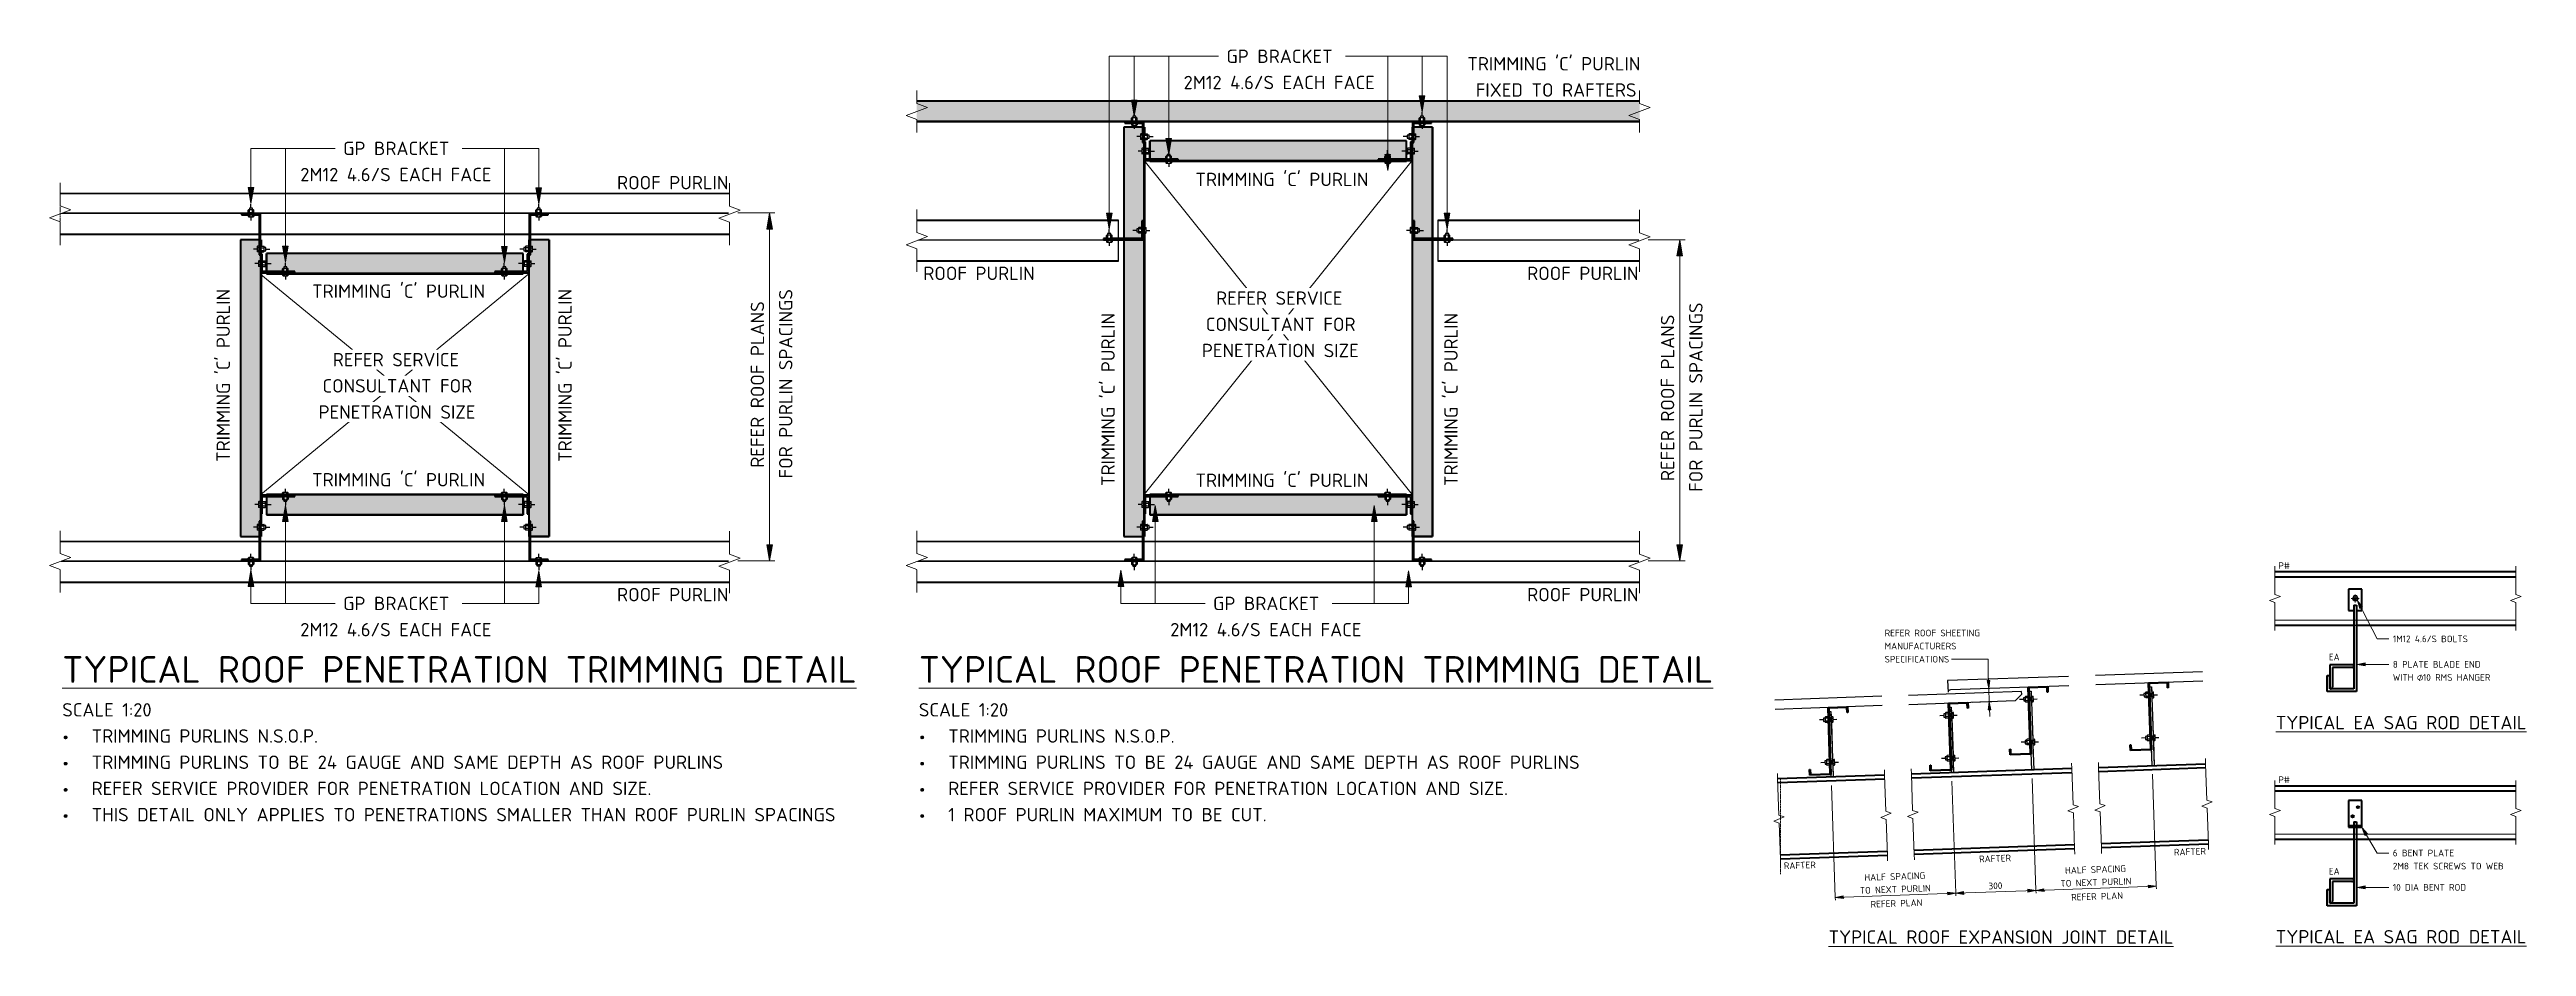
# Model space of a CAD drawing. Header units: millimetres. Extents: x 1168 to 16376, y 1585 to 4936.
# Drawn here: x 7123 to 16376, y 1585 to 4936 of the extents above; entities that cross this region are included whole.
import ezdxf

# ---------------------------------------------------------------- set-up
doc = ezdxf.new("R2010")
doc.units = ezdxf.units.MM
doc.linetypes.add('Dash', pattern=[7, 5, -2])
doc.linetypes.add('Hidden', pattern=[4, 3, -1])
for name, color, linetype, lineweight in [('A-000-T_TEXT', 231, 'Continuous', 13), ('A-010-D_DIM', 211, 'Continuous', 13), ('A-010-D_DIM-10', 211, 'Continuous', 13), ('A-010-D_DIM-20', 211, 'Continuous', 13), ('A-010-M_LINE', 90, 'Continuous', 13), ('Z-000-T_TEXT', 131, 'Continuous', 18), ('Z-060-M_DETAIL', 92, 'Continuous', 25), ('Z-200_P_REF_PLANE', 111, 'Dash', 13)]:
    doc.layers.add(name, color=color, linetype=linetype, lineweight=lineweight)
doc.styles.add('ISOCPEUR', font='isocpeur.ttf', dxfattribs={"height": 25})
doc.styles.add('ISOCPEUR_1', font='isocpeur.ttf', dxfattribs={"height": 50})
doc.styles.add('ISOCPEUR_2', font='isocpeur.ttf', dxfattribs={"height": 100})
doc.styles.add('ISOCPEUR_3', font='isocpeur.ttf', dxfattribs={"height": 25})
doc.dimstyles.new('2_5___Arrow_Tick', dxfattribs={"dimscale": 304.8, "dimtxt": 24.899529, "dimasz": 0.098425, "dimexe": 0.032808, "dimexo": 0.052493, "dimgap": 0.008202, "dimtad": 1, "dimdec": 0, "dimzin": 0, "dimdsep": 46, "dimtxsty": 'ISOCPEUR', "dimsah": 1, "dimcen": 0.09, "dimadec": 0, "dimazin": 0, "dimtfac": 1, "dimtdec": 4, "dimtix": 1, "dimtmove": 0, "dimatfit": 3, "dimfxl": 1, "dimtvp": 1, "dimtolj": 1, "dimtzin": 0, "dimlwd": 18, "dimlwe": 18, "dimarcsym": 2})
doc.dimstyles.new('2_5___Arrow_Tick_2', dxfattribs={"dimscale": 304.8, "dimtxt": 49.799059, "dimasz": 0.19685, "dimexe": 0.065617, "dimexo": 0.104987, "dimgap": 0.016404, "dimtad": 1, "dimdec": 0, "dimzin": 0, "dimdsep": 46, "dimtxsty": 'ISOCPEUR_1', "dimsah": 1, "dimcen": 0.09, "dimadec": 0, "dimazin": 0, "dimtfac": 1, "dimtdec": 4, "dimtix": 1, "dimtmove": 0, "dimatfit": 3, "dimfxl": 1, "dimtvp": 1, "dimtolj": 1, "dimtzin": 0, "dimlwd": 18, "dimlwe": 18, "dimarcsym": 2})

msp = doc.modelspace()

# ---------------------------------------------------------------- texts
at = {"layer": 'A-000-T_TEXT', "color": 7, "lineweight": 18, "attachment_point": 1}
for s, insert, char_height, width, style in [('GP BRACKET ', (11519.4, 4935.5), 50, 503.46, 'ISOCPEUR_1'), ("TRIMMING 'C' PURLIN", (12419.3, 4907.5), 50, 748.776, 'ISOCPEUR_1'), ('2M12 4.6/S EACH FACE', (11359.4, 4837.6), 50, 856.202, 'ISOCPEUR_1'), ('FIXED TO RAFTERS', (12451, 4809.6), 50, 710.295, 'ISOCPEUR_1'), ('GP BRACKET ', (8219.4, 4591.5), 50, 503.46, 'ISOCPEUR_1'), ('2M12 4.6/S EACH FACE', (8059.4, 4493.7), 50, 856.202, 'ISOCPEUR_1'), ('ROOF PURLIN', (9242.9, 4463.5), 50, 477.806, 'ISOCPEUR_1'), ("TRIMMING 'C' PURLIN ", (11403.7, 4475.5), 50, 768.017, 'ISOCPEUR_1'), ('ROOF PURLIN', (10387, 4124.6), 50, 477.806, 'ISOCPEUR_1'), ('ROOF PURLIN', (12642.9, 4124.6), 50, 477.806, 'ISOCPEUR_1'), ("TRIMMING 'C' PURLIN ", (8103.7, 4058), 50, 768.017, 'ISOCPEUR_1'), ("TRIMMING 'C' PURLIN ", (8103.7, 3353.6), 50, 768.017, 'ISOCPEUR_1'), ("TRIMMING 'C' PURLIN ", (11403.7, 3351.7), 50, 768.017, 'ISOCPEUR_1'), ('P#', (15449.4, 3020.5), 25, 51.308, 'ISOCPEUR'), ('GP BRACKET ', (8219.4, 2891.5), 50, 503.46, 'ISOCPEUR_1'), ('ROOF PURLIN', (9242.9, 2924.6), 50, 477.806, 'ISOCPEUR_1'), ('GP BRACKET ', (11469.4, 2891.5), 50, 503.46, 'ISOCPEUR_1'), ('ROOF PURLIN', (12642.9, 2924.6), 50, 477.806, 'ISOCPEUR_1'), ('2M12 4.6/S EACH FACE', (8059.4, 2793.7), 50, 856.202, 'ISOCPEUR_1'), ('2M12 4.6/S EACH FACE', (11309.4, 2793.7), 50, 856.202, 'ISOCPEUR_1'), ('REFER ROOF SHEETING', (13978.2, 2768.7), 25, 416.076, 'ISOCPEUR'), ('MANUFACTURERS', (13978.2, 2719.7), 25, 315.063, 'ISOCPEUR'), ('1M12 4.6/S BOLTS', (15876.9, 2746.8), 25, 334.304, 'ISOCPEUR'), ('\\LTYPICAL ROOF PENETRATION TRIMMING DETAIL', (7170.2, 2670.1), 100, 3453.67, 'ISOCPEUR_2'), ('\\LTYPICAL ROOF PENETRATION TRIMMING DETAIL', (10370.2, 2670.1), 100, 3453.67, 'ISOCPEUR_2'), ('SPECIFICATIONS', (13978.2, 2670.8), 25, 284.599, 'ISOCPEUR'), ('WITH ', (15876.9, 2602.6), 25, 109.029, 'ISOCPEUR'), ('8 PLATE BLADE END', (15876.9, 2651.5), 25, 384.008, 'ISOCPEUR'), ('\\fISOCPEUR|b0|i0|c254|p34|;⌀', (15966.9, 2602.6), 25, 27.257, 'ISOCPEUR_3'), ('10 RMS HANGER', (15989.4, 2602.6), 25, 294.219, 'ISOCPEUR'), ('SCALE 1:20', (7170.2, 2494.2), 50, 404.05, 'ISOCPEUR_1'), ('SCALE 1:20', (10370.2, 2494.2), 50, 404.05, 'ISOCPEUR_1'), ('\\LTYPICAL EA SAG ROD DETAIL', (15439.5, 2446.5), 50, 1099.114, 'ISOCPEUR_1'), ('•', (7170.2, 2396.3), 50, 133.093, 'ISOCPEUR_1'), ('TRIMMING PURLINS N.S.O.P. ', (7280, 2396.3), 50, 1011.73, 'ISOCPEUR_1'), ('•', (10370.2, 2396.3), 50, 133.093, 'ISOCPEUR_1'), ('TRIMMING PURLINS N.S.O.P.', (10480, 2396.3), 50, 974.852, 'ISOCPEUR_1'), ('•', (7170.2, 2298.4), 50, 133.093, 'ISOCPEUR_1'), ('TRIMMING PURLINS TO BE 24 GAUGE AND SAME DEPTH AS ROOF PURLINS', (7280, 2298.4), 50, 2743.375, 'ISOCPEUR_1'), ('•', (10370.2, 2298.4), 50, 133.093, 'ISOCPEUR_1'), ('TRIMMING PURLINS TO BE 24 GAUGE AND SAME DEPTH AS ROOF PURLINS', (10480, 2298.4), 50, 2743.375, 'ISOCPEUR_1'), ('•', (7170.2, 2200.5), 50, 133.093, 'ISOCPEUR_1'), ('REFER SERVICE PROVIDER FOR PENETRATION LOCATION AND SIZE.', (7280, 2200.5), 50, 2449.957, 'ISOCPEUR_1'), ('•', (10370.2, 2200.5), 50, 133.093, 'ISOCPEUR_1'), ('REFER SERVICE PROVIDER FOR PENETRATION LOCATION AND SIZE.', (10480, 2200.5), 50, 2449.957, 'ISOCPEUR_1'), ('P#', (15449.4, 2220.5), 25, 51.308, 'ISOCPEUR'), ('•', (7170.2, 2102.6), 50, 133.093, 'ISOCPEUR_1'), ('THIS DETAIL ONLY APPLIES TO PENETRATIONS SMALLER THAN ROOF PURLIN SPACINGS', (7280, 2102.6), 50, 3253.248, 'ISOCPEUR_1'), ('•', (10370.2, 2102.6), 50, 133.093, 'ISOCPEUR_1'), ('1 ROOF PURLIN MAXIMUM TO BE CUT.', (10480, 2102.6), 50, 1375.696, 'ISOCPEUR_1'), ('6 BENT PLATE', (15876.9, 1946.8), 25, 270.97, 'ISOCPEUR'), ('2M8 TEK SCREWS TO WEB', (15876.9, 1897.8), 25, 490.633, 'ISOCPEUR'), ('10 DIA BENT ROD', (15876.9, 1818.5), 25, 318.27, 'ISOCPEUR'), ('\\LTYPICAL ROOF EXPANSION JOINT DETAIL', (13769, 1645.3), 50, 1503.164, 'ISOCPEUR_1'), ('\\LTYPICAL EA SAG ROD DETAIL', (15439.5, 1646.5), 50, 1099.114, 'ISOCPEUR_1')]:
    msp.add_mtext(s, dxfattribs=dict(at, insert=insert, char_height=char_height, width=width, style=style))
for s, insert, char_height, width, rotation, style in [("TRIMMING 'C' PURLIN ", (7746.6, 3395.2), 50, 768.017, 90, 'ISOCPEUR_1'), ("TRIMMING 'C' PURLIN ", (9023.5, 3395.2), 50, 768.017, 90, 'ISOCPEUR_1'), ("TRIMMING 'C' PURLIN ", (11052.3, 3305.2), 50, 785.654, 90, 'ISOCPEUR_1'), ("TRIMMING 'C' PURLIN ", (12333.4, 3305.2), 50, 785.654, 90, 'ISOCPEUR_1'), ('RAFTER', (15058.8, 1949.7), 25, 142.7, 2, 'ISOCPEUR'), ('RAFTER', (13601.3, 1898.8), 25, 142.7, 2, 'ISOCPEUR'), ('RAFTER', (14330.9, 1924.2), 25, 142.7, 2, 'ISOCPEUR')]:
    msp.add_mtext(s, dxfattribs=dict(at, insert=insert, char_height=char_height, width=width, rotation=rotation, style=style))

# ---------------------------------------------------------------- blocks, each defined once
blk = doc.blocks.new('NRP_Purlin Z-Plan - Z20019-3988764-S6_901 - TYPICAL PURLIN TRIMMING DETAILS')
at = {"layer": 'Z-060-M_DETAIL'}
for p, q in [((2500.7, -208.4), (0.7, -208.4)), ((0.7, -361.4), (743.3, -361.4)), ((9.9, -281.4), (705.3, -281.4)), ((721.3, -281.4), (1780.1, -281.4)), ((748.3, -361.4), (1753.1, -361.4)), ((1758.1, -361.4), (2500.7, -361.4)), ((1796.1, -281.4), (2497.7, -281.4))]:
    blk.add_line(p, q, dxfattribs=at)
at = {"layer": 'Z-060-M_DETAIL', "lineweight": 18}
blk.add_line((0.7, -210.3), (2500.7, -210.3), dxfattribs=at)
at = {"layer": 'Z-060-M_DETAIL', "linetype": 'Hidden', "lineweight": 18}
for p, q in [((0.7, -359.5), (743.3, -359.5)), ((4.8, -283.3), (678.3, -283.3)), ((748.3, -283.3), (1753.1, -283.3)), ((748.3, -359.5), (1753.1, -359.5)), ((1758.1, -359.5), (2500.7, -359.5)), ((1823.1, -283.3), (2497.7, -283.3))]:
    blk.add_line(p, q, dxfattribs=at)
blk = doc.blocks.new('NRP_Purlin Z-Plan - Z20019-V1-S6_901 - TYPICAL PURLIN TRIMMING DETAILS')
at = {"layer": 'Z-060-M_DETAIL'}
for p, q in [((743.3, -208.4), (0.7, -208.4)), ((1753.1, -208.4), (748.3, -208.4)), ((2500.7, -208.4), (1758.1, -208.4)), ((0.7, -361.4), (2500.7, -361.4)), ((7.3, -281.4), (678.3, -281.4)), ((748.3, -281.4), (1753.1, -281.4)), ((1823.1, -281.4), (2497.7, -281.4))]:
    blk.add_line(p, q, dxfattribs=at)
at = {"layer": 'Z-060-M_DETAIL', "lineweight": 18}
for p, q in [((0.7, -210.3), (743.3, -210.3)), ((748.3, -210.3), (1753.1, -210.3)), ((1758.1, -210.3), (2500.7, -210.3))]:
    blk.add_line(p, q, dxfattribs=at)
at = {"layer": 'Z-060-M_DETAIL', "linetype": 'Hidden', "lineweight": 18}
for p, q in [((0.7, -359.5), (2500.7, -359.5)), ((3.7, -283.3), (705.3, -283.3)), ((721.3, -283.3), (1780.1, -283.3)), ((1796.1, -283.3), (2497.7, -283.3))]:
    blk.add_line(p, q, dxfattribs=at)
blk = doc.blocks.new('NRP_Purlin Z-Plan - Z20019-3988771-S6_901 - TYPICAL PURLIN TRIMMING DETAILS')
at = {"layer": 'Z-060-M_DETAIL'}
for p, q in [((754.7, -208.4), (0.7, -208.4)), ((754.7, -276.4), (754.7, -208.4)), ((0.7, -361.4), (754.7, -361.4)), ((9.9, -281.4), (697.9, -281.4)), ((754.7, -361.4), (754.7, -281.4))]:
    blk.add_line(p, q, dxfattribs=at)
at = {"layer": 'Z-060-M_DETAIL', "lineweight": 18}
blk.add_line((0.7, -210.3), (754.7, -210.3), dxfattribs=at)
at = {"layer": 'Z-060-M_DETAIL', "linetype": 'Hidden', "lineweight": 18}
for p, q in [((0.7, -359.5), (754.7, -359.5)), ((4.8, -283.3), (709, -283.3)), ((730.3, -283.3), (754.7, -283.3))]:
    blk.add_line(p, q, dxfattribs=at)
blk = doc.blocks.new('NRP_Purlin Z-Plan - Z20019-3988772-S6_901 - TYPICAL PURLIN TRIMMING DETAILS')
at = {"layer": 'Z-060-M_DETAIL'}
for p, q in [((843.3, -208.4), (0.7, -208.4)), ((1853.1, -208.4), (848.3, -208.4)), ((2700.7, -208.4), (1858.1, -208.4)), ((0.7, -361.4), (2700.7, -361.4)), ((7.3, -281.4), (778.3, -281.4)), ((848.3, -281.4), (1853.1, -281.4)), ((1923.1, -281.4), (2697.7, -281.4))]:
    blk.add_line(p, q, dxfattribs=at)
at = {"layer": 'Z-060-M_DETAIL', "lineweight": 18}
for p, q in [((0.7, -210.3), (843.3, -210.3)), ((848.3, -210.3), (1853.1, -210.3)), ((1858.1, -210.3), (2700.7, -210.3))]:
    blk.add_line(p, q, dxfattribs=at)
at = {"layer": 'Z-060-M_DETAIL', "linetype": 'Hidden', "lineweight": 18}
for p, q in [((0.7, -359.5), (2700.7, -359.5)), ((3.7, -283.3), (805.3, -283.3)), ((821.3, -283.3), (1880.1, -283.3)), ((1896.1, -283.3), (2697.7, -283.3))]:
    blk.add_line(p, q, dxfattribs=at)
blk = doc.blocks.new('NRP_Purlin Z-Plan - Z20019-V2-S6_901 - TYPICAL PURLIN TRIMMING DETAILS')
at = {"layer": 'Z-060-M_DETAIL'}
for p, q in [((754.7, -208.4), (0.7, -208.4)), ((0.7, -208.4), (0.7, -276.4)), ((0.7, -281.4), (0.7, -361.4)), ((0.7, -361.4), (754.7, -361.4)), ((57.5, -281.4), (751.7, -281.4))]:
    blk.add_line(p, q, dxfattribs=at)
at = {"layer": 'Z-060-M_DETAIL', "lineweight": 18}
blk.add_line((0.7, -210.3), (754.7, -210.3), dxfattribs=at)
at = {"layer": 'Z-060-M_DETAIL', "linetype": 'Hidden', "lineweight": 18}
for p, q in [((0.7, -283.3), (25, -283.3)), ((0.7, -359.5), (754.7, -359.5)), ((46.3, -283.3), (751.7, -283.3))]:
    blk.add_line(p, q, dxfattribs=at)
blk = doc.blocks.new('NRP_Purlin C-Plan - C20024-3988765-S6_901 - TYPICAL PURLIN TRIMMING DETAILS')
at = {"layer": 'Z-060-M_DETAIL', "lineweight": 35}
for p, q in [((0, 54.45), (1108.9, 54.45)), ((0, -21.55), (26.999, -21.55)), ((43.001, -21.55), (54.15, -21.55)), ((124.15, -21.55), (954.15, -21.55)), ((1024.15, -21.55), (1065.899, -21.55)), ((1081.901, -21.55), (1108.9, -21.55))]:
    blk.add_line(p, q, dxfattribs=at)
at = {"layer": 'Z-060-M_DETAIL', "linetype": 'Hidden'}
for p, q in [((57, -19.15), (78.482, -19.15)), ((99.818, -19.15), (978.482, -19.15)), ((999.818, -19.15), (1051.9, -19.15))]:
    blk.add_line(p, q, dxfattribs=at)
blk = doc.blocks.new('NRP_Purlin C-Plan - C20024-3988766-S6_901 - TYPICAL PURLIN TRIMMING DETAILS')
at = {"layer": 'Z-060-M_DETAIL', "lineweight": 35}
for p, q in [((0, 21.55), (26.999, 21.55)), ((43.001, 21.55), (54.15, 21.55)), ((124.15, 21.55), (954.15, 21.55)), ((1024.15, 21.55), (1065.899, 21.55)), ((1081.901, 21.55), (1108.9, 21.55)), ((0, -54.45), (1108.9, -54.45))]:
    blk.add_line(p, q, dxfattribs=at)
at = {"layer": 'Z-060-M_DETAIL', "linetype": 'Hidden'}
for p, q in [((57, 19.15), (78.482, 19.15)), ((99.818, 19.15), (978.482, 19.15)), ((999.818, 19.15), (1051.9, 19.15))]:
    blk.add_line(p, q, dxfattribs=at)
blk = doc.blocks.new('NRP_Purlin C-Plan - C20024-3988767-S6_901 - TYPICAL PURLIN TRIMMING DETAILS')
at = {"layer": 'Z-060-M_DETAIL', "lineweight": 35}
for p, q in [((0, 21.55), (60.332, 21.55)), ((81.668, 21.55), (878.332, 21.55)), ((899.668, 21.55), (960, 21.55)), ((0, -54.45), (960, -54.45))]:
    blk.add_line(p, q, dxfattribs=at)
at = {"layer": 'Z-060-M_DETAIL', "linetype": 'Hidden'}
for p, q in [((0, 19.15), (65, 19.15)), ((77, 19.15), (883, 19.15)), ((895, 19.15), (960, 19.15))]:
    blk.add_line(p, q, dxfattribs=at)
blk = doc.blocks.new('NRP_Purlin C-Plan - C20024-3988768-S6_901 - TYPICAL PURLIN TRIMMING DETAILS')
at = {"layer": 'Z-060-M_DETAIL', "lineweight": 35}
for p, q in [((0, 54.45), (960, 54.45)), ((0, -21.55), (60.332, -21.55)), ((81.668, -21.55), (878.332, -21.55)), ((899.668, -21.55), (960, -21.55))]:
    blk.add_line(p, q, dxfattribs=at)
at = {"layer": 'Z-060-M_DETAIL', "linetype": 'Hidden'}
for p, q in [((0, -19.15), (65, -19.15)), ((77, -19.15), (883, -19.15)), ((895, -19.15), (960, -19.15))]:
    blk.add_line(p, q, dxfattribs=at)
blk = doc.blocks.new('NRP_Purlin C-Plan - C20024-3988773-S6_901 - TYPICAL PURLIN TRIMMING DETAILS')
at = {"layer": 'Z-060-M_DETAIL', "lineweight": 35}
for p, q in [((0, 54.45), (415.05, 54.45)), ((420.05, 54.45), (1528.9, 54.45)), ((0, -21.55), (26.999, -21.55)), ((43.001, -21.55), (54.15, -21.55)), ((124.15, -21.55), (374.382, -21.55)), ((395.718, -21.55), (1374.15, -21.55)), ((1444.15, -21.55), (1485.899, -21.55)), ((1501.901, -21.55), (1528.9, -21.55))]:
    blk.add_line(p, q, dxfattribs=at)
at = {"layer": 'Z-060-M_DETAIL', "linetype": 'Hidden'}
for p, q in [((57, -19.15), (78.482, -19.15)), ((99.818, -19.15), (379.05, -19.15)), ((391.05, -19.15), (1398.482, -19.15)), ((1419.818, -19.15), (1471.9, -19.15))]:
    blk.add_line(p, q, dxfattribs=at)
blk = doc.blocks.new('NRP_Purlin C-Plan - C20024-3988774-S6_901 - TYPICAL PURLIN TRIMMING DETAILS')
at = {"layer": 'Z-060-M_DETAIL', "lineweight": 35}
for p, q in [((0, 21.55), (26.999, 21.55)), ((43.001, 21.55), (54.15, 21.55)), ((124.15, 21.55), (374.382, 21.55)), ((395.718, 21.55), (1374.15, 21.55)), ((1444.15, 21.55), (1485.899, 21.55)), ((1501.901, 21.55), (1528.9, 21.55)), ((0, -54.45), (415.05, -54.45)), ((420.05, -54.45), (1528.9, -54.45))]:
    blk.add_line(p, q, dxfattribs=at)
at = {"layer": 'Z-060-M_DETAIL', "linetype": 'Hidden'}
for p, q in [((57, 19.15), (78.482, 19.15)), ((99.818, 19.15), (379.05, 19.15)), ((391.05, 19.15), (1398.482, 19.15)), ((1419.818, 19.15), (1471.9, 19.15))]:
    blk.add_line(p, q, dxfattribs=at)
blk = doc.blocks.new('NRP_Purlin C-Plan - C20024-3988775-S6_901 - TYPICAL PURLIN TRIMMING DETAILS')
at = {"layer": 'Z-060-M_DETAIL', "lineweight": 35}
for p, q in [((0, 21.55), (806.6, 21.55)), ((818.6, 21.55), (1881.4, 21.55)), ((1893.4, 21.55), (2700, 21.55)), ((0, -54.45), (2700, -54.45))]:
    blk.add_line(p, q, dxfattribs=at)
at = {"layer": 'Z-060-M_DETAIL', "linetype": 'Hidden'}
for p, q in [((0, 19.15), (804.599, 19.15)), ((820.601, 19.15), (1879.399, 19.15)), ((1895.401, 19.15), (2700, 19.15))]:
    blk.add_line(p, q, dxfattribs=at)
blk = doc.blocks.new('NRP_Break Line _v2_ - Section-3988769-S6_901 - TYPICAL PURLIN TRIMMING DETAILS')
at = {"layer": 'Z-060-M_DETAIL', "lineweight": 18}
for p, q in [((0, 0), (46.5, 0)), ((106.5, 0), (153, 0))]:
    blk.add_line(p, q, dxfattribs=at)
blk = doc.blocks.new('NRP_Break Line _v2_ - Section-3988770-S6_901 - TYPICAL PURLIN TRIMMING DETAILS')
at = {"layer": 'Z-060-M_DETAIL', "lineweight": 18}
for p, q in [((0, 0), (45.55, 0)), ((105.55, 0), (151.1, 0))]:
    blk.add_line(p, q, dxfattribs=at)
blk = doc.blocks.new('NRP_Break Line _v2_ - Section-3988776-S6_901 - TYPICAL PURLIN TRIMMING DETAILS')
at = {"layer": 'Z-060-M_DETAIL', "lineweight": 18}
for p, q in [((0, 0), (8, 0)), ((68, 0), (76, 0))]:
    blk.add_line(p, q, dxfattribs=at)
blk = doc.blocks.new('NRP_Bolt Detailed Section _v2_ - M12-3988861-S6_901 - TYPICAL PURLIN TRIMMING DETAILS')
at = {"layer": 'Z-060-M_DETAIL'}
blk.add_hatch(color=256, dxfattribs=at).paths.add_polyline_path([(0, 6), (0, -6), (6.9, -6), (6.9, 6)])
for p, q in [((-7.3, 8), (-7.3, -8)), ((0, 10.7), (-5.8, 10.7)), ((0, 5.3), (-5.8, 5.3)), ((0, -10.7), (0, 10.7)), ((6.9, 6), (0, 6)), ((0, 6), (0, -6)), ((6.9, 8), (6.9, -8)), ((6.9, -6), (6.9, 6)), ((8.4, 10.7), (17.4, 10.7)), ((8.4, 5.3), (17.4, 5.3)), ((18.9, -8), (18.9, 8)), ((24.9, 6), (18.9, 6)), ((24.9, -6), (24.9, 6)), ((-7.3, 0), (-21, 0)), ((0, -5.3), (-5.8, -5.3)), ((0, -10.7), (-5.8, -10.7)), ((0, -6), (6.9, -6)), ((8.4, -5.3), (17.4, -5.3)), ((8.4, -10.7), (17.4, -10.7)), ((18.9, -6), (24.9, -6)), ((24.9, 0), (39.9, 0))]:
    blk.add_line(p, q, dxfattribs=at)
for centre, radius, start, end in [((-4.2, 8), 3.1, 120.51024, 239.48976), ((2.8, 0), 10.1, 148.1145, 211.8855), ((10, 8), 3.1, 120.51024, 239.48976), ((17, 0), 10.1, 148.1145, 211.8855), ((15.8, 8), 3.1, 300.51024, 59.48976), ((8.8, 0), 10.1, 328.1145, 31.8855), ((-4.2, -8), 3.1, 120.51024, 239.48976), ((10, -8), 3.1, 120.51024, 239.48976), ((15.8, -8), 3.1, 300.51024, 59.48976)]:
    blk.add_arc(centre, radius, start, end, dxfattribs=at)
blk = doc.blocks.new('NRP_Bolt Detailed Section _v2_ - M12-3988863-S6_901 - TYPICAL PURLIN TRIMMING DETAILS')
at = {"layer": 'Z-060-M_DETAIL'}
blk.add_hatch(color=256, dxfattribs=at).paths.add_polyline_path([(0, 6), (0, -6), (7.4, -6), (7.4, 6)])
for p, q in [((-7.3, 8), (-7.3, -8)), ((0, 10.7), (-5.8, 10.7)), ((0, 5.3), (-5.8, 5.3)), ((0, -10.7), (0, 10.7)), ((7.4, 6), (0, 6)), ((0, 6), (0, -6)), ((7.4, 8), (7.4, -8)), ((7.4, -6), (7.4, 6)), ((8.9, 10.7), (17.9, 10.7)), ((8.9, 5.3), (17.9, 5.3)), ((19.4, -8), (19.4, 8)), ((25.4, 6), (19.4, 6)), ((25.4, -6), (25.4, 6)), ((-7.3, 0), (-21, 0)), ((0, -5.3), (-5.8, -5.3)), ((0, -10.7), (-5.8, -10.7)), ((0, -6), (7.4, -6)), ((8.9, -5.3), (17.9, -5.3)), ((8.9, -10.7), (17.9, -10.7)), ((19.4, -6), (25.4, -6)), ((25.4, 0), (40.4, 0))]:
    blk.add_line(p, q, dxfattribs=at)
for centre, radius, start, end in [((-4.2, 8), 3.1, 120.51024, 239.48976), ((2.8, 0), 10.1, 148.1145, 211.8855), ((10.5, 8), 3.1, 120.51024, 239.48976), ((17.5, 0), 10.1, 148.1145, 211.8855), ((16.3, 8), 3.1, 300.51024, 59.48976), ((9.3, 0), 10.1, 328.1145, 31.8855), ((-4.2, -8), 3.1, 120.51024, 239.48976), ((10.5, -8), 3.1, 120.51024, 239.48976), ((16.3, -8), 3.1, 300.51024, 59.48976)]:
    blk.add_arc(centre, radius, start, end, dxfattribs=at)
blk = doc.blocks.new('NRP_Bolt Detailed Section _v2_ - M12-3988865-S6_901 - TYPICAL PURLIN TRIMMING DETAILS')
at = {"layer": 'Z-060-M_DETAIL'}
blk.add_hatch(color=256, dxfattribs=at).paths.add_polyline_path([(0, 6), (0, -6), (7.8, -6), (7.8, 6)])
for p, q in [((-7.3, 8), (-7.3, -8)), ((0, 10.7), (-5.8, 10.7)), ((0, 5.3), (-5.8, 5.3)), ((0, -10.7), (0, 10.7)), ((7.8, 6), (0, 6)), ((0, 6), (0, -6)), ((7.8, 8), (7.8, -8)), ((7.8, -6), (7.8, 6)), ((9.4, 10.7), (18.3, 10.7)), ((9.4, 5.3), (18.3, 5.3)), ((19.9, -8), (19.9, 8)), ((25.9, 6), (19.9, 6)), ((25.9, -6), (25.9, 6)), ((-7.3, 0), (-21, 0)), ((0, -5.3), (-5.8, -5.3)), ((0, -10.7), (-5.8, -10.7)), ((0, -6), (7.8, -6)), ((9.4, -5.3), (18.3, -5.3)), ((9.4, -10.7), (18.3, -10.7)), ((19.9, -6), (25.9, -6)), ((25.9, 0), (40.9, 0))]:
    blk.add_line(p, q, dxfattribs=at)
for centre, radius, start, end in [((-4.2, 8), 3.1, 120.51024, 239.48976), ((2.8, 0), 10.1, 148.1145, 211.8855), ((10.9, 8), 3.1, 120.51024, 239.48976), ((17.9, 0), 10.1, 148.1145, 211.8855), ((16.8, 8), 3.1, 300.51024, 59.48976), ((9.8, 0), 10.1, 328.1145, 31.8855), ((-4.2, -8), 3.1, 120.51024, 239.48976), ((10.9, -8), 3.1, 120.51024, 239.48976), ((16.8, -8), 3.1, 300.51024, 59.48976)]:
    blk.add_arc(centre, radius, start, end, dxfattribs=at)
blk = doc.blocks.new('NRP_Bolt Detailed Section _v2_ - M12-3988867-S6_901 - TYPICAL PURLIN TRIMMING DETAILS')
at = {"layer": 'Z-060-M_DETAIL'}
blk.add_hatch(color=256, dxfattribs=at).paths.add_polyline_path([(0, -6), (6.9, -6), (6.9, 6), (0, 6)])
for p, q in [((-7.3, 0), (-21, 0)), ((-7.3, -8), (-7.3, 8)), ((0, 10.7), (-5.8, 10.7)), ((0, 5.3), (-5.8, 5.3)), ((0, 10.7), (0, -10.7)), ((6.9, 6), (0, 6)), ((0, 6), (0, -6)), ((6.9, -8), (6.9, 8)), ((6.9, -6), (6.9, 6)), ((8.4, 10.7), (17.4, 10.7)), ((8.4, 5.3), (17.4, 5.3)), ((18.9, 8), (18.9, -8)), ((18.9, 6), (24.9, 6)), ((24.9, 6), (24.9, -6)), ((24.9, 0), (39.9, 0)), ((0, -5.3), (-5.8, -5.3)), ((0, -10.7), (-5.8, -10.7)), ((0, -6), (6.9, -6)), ((8.4, -5.3), (17.4, -5.3)), ((8.4, -10.7), (17.4, -10.7)), ((24.9, -6), (18.9, -6))]:
    blk.add_line(p, q, dxfattribs=at)
for centre, radius, start, end in [((-4.2, 8), 3.1, 120.51024, 239.48976), ((2.8, 0), 10.1, 148.1145, 211.8855), ((10, 8), 3.1, 120.51024, 239.48976), ((17, 0), 10.1, 148.1145, 211.8855), ((15.8, 8), 3.1, 300.51024, 59.48976), ((8.8, 0), 10.1, 328.1145, 31.8855), ((-4.2, -8), 3.1, 120.51024, 239.48976), ((10, -8), 3.1, 120.51024, 239.48976), ((15.8, -8), 3.1, 300.51024, 59.48976)]:
    blk.add_arc(centre, radius, start, end, dxfattribs=at)
blk = doc.blocks.new('NRP_Bolt Detailed Section _v2_ - M12-3988869-S6_901 - TYPICAL PURLIN TRIMMING DETAILS')
at = {"layer": 'Z-060-M_DETAIL'}
blk.add_hatch(color=256, dxfattribs=at).paths.add_polyline_path([(0, 6), (0, -6), (8.4, -6), (8.4, 6)])
for p, q in [((-7.3, 8), (-7.3, -8)), ((0, 10.7), (-5.8, 10.7)), ((0, 5.3), (-5.8, 5.3)), ((0, -10.7), (0, 10.7)), ((8.4, 6), (0, 6)), ((0, 6), (0, -6)), ((8.4, 8), (8.4, -8)), ((8.4, -6), (8.4, 6)), ((9.9, 10.7), (18.9, 10.7)), ((9.9, 5.3), (18.9, 5.3)), ((20.4, -8), (20.4, 8)), ((26.4, 6), (20.4, 6)), ((26.4, -6), (26.4, 6)), ((-7.3, 0), (-21, 0)), ((0, -5.3), (-5.8, -5.3)), ((0, -10.7), (-5.8, -10.7)), ((0, -6), (8.4, -6)), ((9.9, -5.3), (18.9, -5.3)), ((9.9, -10.7), (18.9, -10.7)), ((20.4, -6), (26.4, -6)), ((26.4, 0), (41.4, 0))]:
    blk.add_line(p, q, dxfattribs=at)
for centre, radius, start, end in [((-4.2, 8), 3.1, 120.51024, 239.48976), ((2.8, 0), 10.1, 148.1145, 211.8855), ((11.5, 8), 3.1, 120.51024, 239.48976), ((18.5, 0), 10.1, 148.1145, 211.8855), ((17.3, 8), 3.1, 300.51024, 59.48976), ((10.3, 0), 10.1, 328.1145, 31.8855), ((-4.2, -8), 3.1, 120.51024, 239.48976), ((11.5, -8), 3.1, 120.51024, 239.48976), ((17.3, -8), 3.1, 300.51024, 59.48976)]:
    blk.add_arc(centre, radius, start, end, dxfattribs=at)
blk = doc.blocks.new('NRP_Bolt Detailed Section _v2_ - M12-3988871-S6_901 - TYPICAL PURLIN TRIMMING DETAILS')
at = {"layer": 'Z-060-M_DETAIL'}
blk.add_hatch(color=256, dxfattribs=at).paths.add_polyline_path([(0, 6), (0, -6), (9.8, -6), (9.8, 6)])
for p, q in [((-7.3, 8), (-7.3, -8)), ((0, 10.7), (-5.8, 10.7)), ((0, 5.3), (-5.8, 5.3)), ((0, -10.7), (0, 10.7)), ((9.8, 6), (0, 6)), ((0, 6), (0, -6)), ((9.8, 8), (9.8, -8)), ((9.8, -6), (9.8, 6)), ((11.3, 10.7), (20.3, 10.7)), ((11.3, 5.3), (20.3, 5.3)), ((21.8, -8), (21.8, 8)), ((27.8, 6), (21.8, 6)), ((27.8, -6), (27.8, 6)), ((-7.3, 0), (-21, 0)), ((0, -5.3), (-5.8, -5.3)), ((0, -10.7), (-5.8, -10.7)), ((0, -6), (9.8, -6)), ((11.3, -5.3), (20.3, -5.3)), ((11.3, -10.7), (20.3, -10.7)), ((21.8, -6), (27.8, -6)), ((27.8, 0), (42.8, 0))]:
    blk.add_line(p, q, dxfattribs=at)
for centre, radius, start, end in [((-4.2, 8), 3.1, 120.51024, 239.48976), ((2.8, 0), 10.1, 148.1145, 211.8855), ((12.9, 8), 3.1, 120.51024, 239.48976), ((19.9, 0), 10.1, 148.1145, 211.8855), ((18.7, 8), 3.1, 300.51024, 59.48976), ((11.7, 0), 10.1, 328.1145, 31.8855), ((-4.2, -8), 3.1, 120.51024, 239.48976), ((12.9, -8), 3.1, 120.51024, 239.48976), ((18.7, -8), 3.1, 300.51024, 59.48976)]:
    blk.add_arc(centre, radius, start, end, dxfattribs=at)
blk = doc.blocks.new('NRP_Purlin Cleat _v2_ - 250-3989059-S6_901 - TYPICAL ROOF EXPANSION JOINT')
at = {"layer": 'Z-060-M_DETAIL'}
for points in [[(8, 271), (-3, 271), (-3, 259), (8, 259)], [(8, 111), (-3, 111), (-3, 99), (8, 99)]]:
    blk.add_hatch(color=256, dxfattribs=at).paths.add_polyline_path(points)
for p, q in [((0, 271), (0, 295)), ((0, 295), (8, 295)), ((8, 295), (8, 275.7)), ((-21, 265), (-36, 265)), ((-15, 271), (-21, 271)), ((-21, 271), (-21, 259)), ((-21, 259), (-15, 259)), ((-15, 273), (-15, 257)), ((-4.5, 275.7), (-13.5, 275.7)), ((-4.5, 270.3), (-13.5, 270.3)), ((-4.5, 259.7), (-13.5, 259.7)), ((-4.5, 254.3), (-13.5, 254.3)), ((-3, 257), (-3, 273)), ((8, 271), (-3, 271)), ((-3, 271), (-3, 259)), ((-3, 259), (8, 259)), ((0, 111), (0, 259)), ((8, 275.7), (13.8, 275.7)), ((8, 275.7), (8, 254.3)), ((8, 259), (8, 271)), ((8, 270.3), (13.8, 270.3)), ((8, 259.7), (13.8, 259.7)), ((8, 254.3), (8, 115.7)), ((8, 254.3), (13.8, 254.3)), ((15.3, 257), (15.3, 273)), ((15.3, 265), (29, 265)), ((-21, 105), (-36, 105)), ((-15, 111), (-21, 111)), ((-21, 111), (-21, 99)), ((-21, 99), (-15, 99)), ((-15, 113), (-15, 97)), ((-4.5, 115.7), (-13.5, 115.7)), ((-4.5, 110.3), (-13.5, 110.3)), ((-4.5, 99.7), (-13.5, 99.7)), ((-4.5, 94.3), (-13.5, 94.3)), ((-3, 97), (-3, 113)), ((8, 111), (-3, 111)), ((-3, 111), (-3, 99)), ((-3, 99), (8, 99)), ((0, 0), (0, 99)), ((8, 115.7), (13.8, 115.7)), ((8, 115.7), (8, 94.3)), ((8, 99), (8, 111)), ((8, 110.3), (13.8, 110.3)), ((8, 99.7), (13.8, 99.7)), ((8, 94.3), (8, 0)), ((8, 94.3), (13.8, 94.3)), ((15.3, 97), (15.3, 113)), ((15.3, 105), (29, 105)), ((8, 0), (0, 0))]:
    blk.add_line(p, q, dxfattribs=at)
for centre, radius, start, end in [((-11.9, 273), 3.1, 120.51024, 239.48976), ((-4.9, 265), 10.1, 148.1145, 211.8855), ((-11.9, 257), 3.1, 120.51024, 239.48976), ((-6.1, 273), 3.1, 300.51024, 59.48976), ((-13.1, 265), 10.1, 328.1145, 31.8855), ((-6.1, 257), 3.1, 300.51024, 59.48976), ((12.2, 273), 3.1, 300.51024, 59.48976), ((5.2, 265), 10.1, 328.1145, 31.8855), ((12.2, 257), 3.1, 300.51024, 59.48976), ((-11.9, 113), 3.1, 120.51024, 239.48976), ((-4.9, 105), 10.1, 148.1145, 211.8855), ((-11.9, 97), 3.1, 120.51024, 239.48976), ((-6.1, 113), 3.1, 300.51024, 59.48976), ((-13.1, 105), 10.1, 328.1145, 31.8855), ((-6.1, 97), 3.1, 300.51024, 59.48976), ((12.2, 113), 3.1, 300.51024, 59.48976), ((5.2, 105), 10.1, 328.1145, 31.8855), ((12.2, 97), 3.1, 300.51024, 59.48976)]:
    blk.add_arc(centre, radius, start, end, dxfattribs=at)
blk = doc.blocks.new('NRP_Purlin Cleat _v2_ - 250-878178-S6_901 - TYPICAL ROOF EXPANSION JOINT')
at = {"layer": 'Z-060-M_DETAIL'}
for points in [[(8, 221), (-3, 221), (-3, 209), (8, 209)], [(8, 61), (-3, 61), (-3, 49), (8, 49)]]:
    blk.add_hatch(color=256, dxfattribs=at).paths.add_polyline_path(points)
for p, q in [((-21, 215), (-36, 215)), ((-15, 221), (-21, 221)), ((-21, 221), (-21, 209)), ((-21, 209), (-15, 209)), ((-15, 223), (-15, 207)), ((-4.5, 225.7), (-13.5, 225.7)), ((-4.5, 220.3), (-13.5, 220.3)), ((-4.5, 209.7), (-13.5, 209.7)), ((-4.5, 204.3), (-13.5, 204.3)), ((-3, 207), (-3, 223)), ((8, 221), (-3, 221)), ((-3, 221), (-3, 209)), ((-3, 209), (8, 209)), ((0, 221), (0, 245)), ((0, 245), (8, 245)), ((0, 61), (0, 209)), ((8, 245), (8, 225.7)), ((8, 225.7), (13.8, 225.7)), ((8, 225.7), (8, 204.3)), ((8, 209), (8, 221)), ((8, 220.3), (13.8, 220.3)), ((8, 209.7), (13.8, 209.7)), ((8, 204.3), (8, 65.7)), ((8, 204.3), (13.8, 204.3)), ((15.3, 207), (15.3, 223)), ((15.3, 215), (29, 215)), ((-21, 55), (-36, 55)), ((-15, 61), (-21, 61)), ((-21, 61), (-21, 49)), ((-21, 49), (-15, 49)), ((-15, 63), (-15, 47)), ((-4.5, 65.7), (-13.5, 65.7)), ((-4.5, 60.3), (-13.5, 60.3)), ((-4.5, 49.7), (-13.5, 49.7)), ((-4.5, 44.3), (-13.5, 44.3)), ((-3, 47), (-3, 63)), ((8, 61), (-3, 61)), ((-3, 61), (-3, 49)), ((-3, 49), (8, 49)), ((0, 0), (0, 49)), ((8, 0), (0, 0)), ((8, 65.7), (13.8, 65.7)), ((8, 65.7), (8, 44.3)), ((8, 49), (8, 61)), ((8, 60.3), (13.8, 60.3)), ((8, 49.7), (13.8, 49.7)), ((8, 44.3), (8, 0)), ((8, 44.3), (13.8, 44.3)), ((15.3, 47), (15.3, 63)), ((15.3, 55), (29, 55))]:
    blk.add_line(p, q, dxfattribs=at)
for centre, radius, start, end in [((-11.9, 223), 3.1, 120.51024, 239.48976), ((-4.9, 215), 10.1, 148.1145, 211.8855), ((-11.9, 207), 3.1, 120.51024, 239.48976), ((-6.1, 223), 3.1, 300.51024, 59.48976), ((-13.1, 215), 10.1, 328.1145, 31.8855), ((-6.1, 207), 3.1, 300.51024, 59.48976), ((12.2, 223), 3.1, 300.51024, 59.48976), ((5.2, 215), 10.1, 328.1145, 31.8855), ((12.2, 207), 3.1, 300.51024, 59.48976), ((-11.9, 63), 3.1, 120.51024, 239.48976), ((-4.9, 55), 10.1, 148.1145, 211.8855), ((-11.9, 47), 3.1, 120.51024, 239.48976), ((-6.1, 63), 3.1, 300.51024, 59.48976), ((-13.1, 55), 10.1, 328.1145, 31.8855), ((-6.1, 47), 3.1, 300.51024, 59.48976), ((12.2, 63), 3.1, 300.51024, 59.48976), ((5.2, 55), 10.1, 328.1145, 31.8855), ((12.2, 47), 3.1, 300.51024, 59.48976)]:
    blk.add_arc(centre, radius, start, end, dxfattribs=at)
blk = doc.blocks.new('NRP_Break Line _v2_ - Section-3988917-S6_901 - TYPICAL ROOF EXPANSION JOINT')
at = {"layer": 'Z-060-M_DETAIL', "lineweight": 18}
for p, q in [((0, 0), (135, 0)), ((165, 0), (300, 0))]:
    blk.add_line(p, q, dxfattribs=at)
blk = doc.blocks.new('NRP_Bolt Detailed Plan _v2_ - M12-1017937-S6_901 - TYPICAL SAG ROD DETAIL')
at = {"layer": 'Z-060-M_DETAIL', "lineweight": 13}
for p, q in [((-15, 0), (0, 0)), ((0, 0), (0, 15)), ((15, 0), (0, 0)), ((0, 0), (0, -15))]:
    blk.add_line(p, q, dxfattribs=at)
at = {"layer": 'Z-060-M_DETAIL'}
for p, q in [((-5.2, 9), (-10.4, 0)), ((5.2, 9), (-5.2, 9)), ((10.4, 0), (5.2, 9)), ((10.4, 0), (5.2, -9)), ((-5.2, -9), (-10.4, 0)), ((5.2, -9), (-5.2, -9))]:
    blk.add_line(p, q, dxfattribs=at)
blk.add_circle((0, 0), 6, dxfattribs=at)
blk = doc.blocks.new('NRP_Break Line _v2_ - Section-3988952-S6_901 - TYPICAL SAG ROD DETAIL')
at = {"layer": 'Z-060-M_DETAIL', "lineweight": 18}
for p, q in [((0, 0), (85, 0)), ((115, 0), (200, 0))]:
    blk.add_line(p, q, dxfattribs=at)
blk = doc.blocks.new('DIMBLOCK12-S6_901 - TYPICAL PURLIN TRIMMING DETAILS')
at = {"layer": 'A-010-D_DIM-20', "lineweight": 18}
for points in [[(9812.7, 4325.3), (9802.2, 4265.3), (9823.3, 4265.3)], [(9812.7, 3025.3), (9823.3, 3085.3), (9802.2, 3085.3)]]:
    blk.add_hatch(color=256, dxfattribs=at).paths.add_polyline_path(points)
for p, q in [((9812.7, 4325.3), (9694.7, 4325.3)), ((9812.7, 4325.3), (9802.2, 4265.3)), ((9802.2, 4265.3), (9823.3, 4265.3)), ((9812.7, 3025.3), (9812.7, 4325.3)), ((9823.3, 4265.3), (9812.7, 4325.3)), ((9812.7, 4325.3), (9832.7, 4325.3)), ((9823.3, 3085.3), (9802.2, 3085.3)), ((9802.2, 3085.3), (9812.7, 3025.3)), ((9812.7, 3025.3), (9823.3, 3085.3)), ((9812.7, 3025.3), (9694.7, 3025.3)), ((9812.7, 3025.3), (9832.7, 3025.3))]:
    blk.add_line(p, q, dxfattribs=at)
at = {"layer": 'A-010-D_DIM-20', "color": 0, "lineweight": 18, "char_height": 50, "attachment_point": 1, "rotation": 90, "line_spacing_factor": 1.149209, "style": 'ISOCPEUR_1'}
for s, insert, width in [('REFER ROOF PLANS', (9742.4, 3373.6), 724.002), ('FOR PURLIN SPACINGS', (9848.2, 3333.4), 820.535)]:
    blk.add_mtext(s, dxfattribs=dict(at, insert=insert, width=width))
blk = doc.blocks.new('DIMBLOCK13-S6_901 - TYPICAL PURLIN TRIMMING DETAILS')
at = {"layer": 'A-010-D_DIM-20', "lineweight": 18}
for points in [[(13212.7, 4225.3), (13202.2, 4165.3), (13223.3, 4165.3)], [(13212.7, 3025.3), (13223.3, 3085.3), (13202.2, 3085.3)]]:
    blk.add_hatch(color=256, dxfattribs=at).paths.add_polyline_path(points)
for p, q in [((13212.7, 4225.3), (13094.7, 4225.3)), ((13212.7, 4225.3), (13202.2, 4165.3)), ((13202.2, 4165.3), (13223.3, 4165.3)), ((13212.7, 3025.3), (13212.7, 4225.3)), ((13223.3, 4165.3), (13212.7, 4225.3)), ((13212.7, 4225.3), (13232.7, 4225.3)), ((13223.3, 3085.3), (13202.2, 3085.3)), ((13202.2, 3085.3), (13212.7, 3025.3)), ((13212.7, 3025.3), (13223.3, 3085.3)), ((13212.7, 3025.3), (13094.7, 3025.3)), ((13212.7, 3025.3), (13232.7, 3025.3))]:
    blk.add_line(p, q, dxfattribs=at)
at = {"layer": 'A-010-D_DIM-20', "color": 0, "lineweight": 18, "char_height": 50, "attachment_point": 1, "rotation": 90, "line_spacing_factor": 1.149209, "style": 'ISOCPEUR_1'}
for s, insert, width in [('FOR PURLIN SPACINGS', (13248.2, 3283.4), 820.535), ('REFER ROOF PLANS', (13142.4, 3323.6), 724.002)]:
    blk.add_mtext(s, dxfattribs=dict(at, insert=insert, width=width))
blk = doc.blocks.new('DIMBLOCK14-S6_901 - TYPICAL ROOF EXPANSION JOINT')
at = {"layer": 'A-010-D_DIM-10', "lineweight": 18}
for points in [[(14243.8, 1784), (14274, 1779.7), (14273.6, 1790.3)], [(14543.6, 1794.4), (14513.5, 1798.7), (14513.8, 1788.1)]]:
    blk.add_hatch(color=256, dxfattribs=at).paths.add_polyline_path(points)
for p, q in [((14243.8, 1784), (14229.2, 2202.2)), ((14543.6, 1794.4), (14529, 2212.7)), ((14543.6, 1794.4), (14243.8, 1784)), ((14273.6, 1790.3), (14243.8, 1784)), ((14243.8, 1784), (14274, 1779.7)), ((14243.8, 1784), (14244.2, 1774)), ((14274, 1779.7), (14273.6, 1790.3)), ((14543.6, 1794.4), (14513.5, 1798.7)), ((14513.5, 1798.7), (14513.8, 1788.1)), ((14513.8, 1788.1), (14543.6, 1794.4)), ((14543.6, 1794.4), (14544, 1784.4))]:
    blk.add_line(p, q, dxfattribs=at)
at = {"layer": 'A-010-D_DIM-10', "color": 0, "lineweight": 18, "insert": (14365.9, 1823.4), "char_height": 25, "width": 63.781, "attachment_point": 1, "rotation": 2, "line_spacing_factor": 1.149209, "style": 'ISOCPEUR'}
blk.add_mtext('300', dxfattribs=at)
blk = doc.blocks.new('DIMBLOCK15-S6_901 - TYPICAL ROOF EXPANSION JOINT')
at = {"layer": 'A-010-D_DIM-10', "lineweight": 18}
for points in [[(13794.1, 1768.3), (13824.2, 1764), (13823.9, 1774.6)], [(14243.8, 1784), (14213.6, 1788.2), (14214, 1777.6)]]:
    blk.add_hatch(color=256, dxfattribs=at).paths.add_polyline_path(points)
for p, q in [((13794.1, 1768.3), (13779.5, 2186.5)), ((14243.8, 1784), (14229.2, 2202.2)), ((14243.8, 1784), (13794.1, 1768.3)), ((13823.9, 1774.6), (13794.1, 1768.3)), ((13794.1, 1768.3), (13824.2, 1764)), ((13794.1, 1768.3), (13794.4, 1758.3)), ((13824.2, 1764), (13823.9, 1774.6)), ((14243.8, 1784), (14213.6, 1788.2)), ((14213.6, 1788.2), (14214, 1777.6)), ((14214, 1777.6), (14243.8, 1784)), ((14243.8, 1784), (14244.2, 1774))]:
    blk.add_line(p, q, dxfattribs=at)
at = {"layer": 'A-010-D_DIM-10', "color": 0, "lineweight": 18, "char_height": 25, "rotation": 2, "line_spacing_factor": 1.149209, "style": 'ISOCPEUR'}
for s, insert, width, attachment_point in [('HALF SPACING\\PTO NEXT PURLIN', (14016, 1859.1), 304.75, 2), ('REFER PLAN', (13925.3, 1755.1), 226.394, 1)]:
    blk.add_mtext(s, dxfattribs=dict(at, insert=insert, width=width, attachment_point=attachment_point))
blk = doc.blocks.new('DIMBLOCK16-S6_901 - TYPICAL ROOF EXPANSION JOINT')
at = {"layer": 'A-010-D_DIM-10', "lineweight": 18}
for points in [[(14543.6, 1794.4), (14573.8, 1790.2), (14573.4, 1800.8)], [(14993.3, 1810.1), (14963.2, 1814.4), (14963.6, 1803.8)]]:
    blk.add_hatch(color=256, dxfattribs=at).paths.add_polyline_path(points)
for p, q in [((14993.3, 1810.1), (14978.7, 2228.4)), ((14543.6, 1794.4), (14529, 2212.7)), ((14993.3, 1810.1), (14543.6, 1794.4)), ((14573.4, 1800.8), (14543.6, 1794.4)), ((14543.6, 1794.4), (14573.8, 1790.2)), ((14543.6, 1794.4), (14544, 1784.4)), ((14573.8, 1790.2), (14573.4, 1800.8)), ((14993.3, 1810.1), (14963.2, 1814.4)), ((14963.2, 1814.4), (14963.6, 1803.8)), ((14963.6, 1803.8), (14993.3, 1810.1)), ((14993.3, 1810.1), (14993.7, 1800.2))]:
    blk.add_line(p, q, dxfattribs=at)
at = {"layer": 'A-010-D_DIM-10', "color": 0, "lineweight": 18, "char_height": 25, "rotation": 2, "line_spacing_factor": 1.149209, "style": 'ISOCPEUR'}
for s, insert, width, attachment_point in [('HALF SPACING\\PTO NEXT PURLIN', (14765.6, 1885.3), 304.75, 2), ('REFER PLAN', (14674.8, 1781.3), 226.394, 1)]:
    blk.add_mtext(s, dxfattribs=dict(at, insert=insert, width=width, attachment_point=attachment_point))
blk = doc.blocks.new('DIMBLOCK17-S6_901 - TYPICAL ROOF EXPANSION JOINT')
at = {"layer": 'A-010-D_DIM-10', "lineweight": 18}
for points in [[(14367.2, 2548.7), (14371.4, 2578.9), (14360.9, 2578.5)], [(14368.9, 2498.8), (14364.7, 2468.6), (14375.3, 2469)]]:
    blk.add_hatch(color=256, dxfattribs=at).paths.add_polyline_path(points)
for p, q in [((14370.8, 2444.3), (14365.3, 2603.2)), ((14368.9, 2498.8), (14305.6, 2496.6)), ((14367.2, 2548.7), (14357.2, 2548.4)), ((14371.4, 2578.9), (14360.9, 2578.5)), ((14360.9, 2578.5), (14367.2, 2548.7)), ((14368.9, 2498.8), (14364.7, 2468.6)), ((14367.2, 2548.7), (14371.4, 2578.9)), ((14367.2, 2548.7), (14498.7, 2553.3)), ((14368.9, 2498.8), (14378.9, 2499.1)), ((14375.3, 2469), (14368.9, 2498.8)), ((14364.7, 2468.6), (14375.3, 2469))]:
    blk.add_line(p, q, dxfattribs=at)

# ---------------------------------------------------------------- dimensions: what is measured, and where the dimension line sits
at = {"layer": 'A-010-D_DIM', "lineweight": 18}
for base, p1, p2, angle, text, dimstyle, override, picture, middle in [((9812.7, 4325.3), (9662.7, 3025.3), (9662.7, 4325.3), 90, 'REFER ROOF PLANS\\XFOR PURLIN SPACINGS', '2_5___Arrow_Tick_2', {"dimpost": '<>', "dimfxl": 1300}, 'DIMBLOCK12-S6_901 - TYPICAL PURLIN TRIMMING DETAILS', (9812.7, 3675.3)), ((13212.7, 4225.3), (13062.7, 3025.3), (13062.7, 4225.3), 90, 'REFER ROOF PLANS\\XFOR PURLIN SPACINGS', '2_5___Arrow_Tick_2', {"dimpost": '<>', "dimfxl": 1200}, 'DIMBLOCK13-S6_901 - TYPICAL PURLIN TRIMMING DETAILS', (13212.7, 3625.3)), ((14367.2, 2548.7), (14289.6, 2496), (14514.7, 2553.9), 272, '\u200c', '2_5___Arrow_Tick', {"dimpost": '<>', "dimfxl": 232.44139}, 'DIMBLOCK17-S6_901 - TYPICAL ROOF EXPANSION JOINT', (14385.4, 2524.4)), ((14543.6, 1794.4), (14978.2, 2244.4), (14528.5, 2228.7), 2, 'HALF SPACING\\PTO NEXT PURLIN\\XREFER PLAN', '2_5___Arrow_Tick', {"dimpost": '<>', "dimfxl": 450}, 'DIMBLOCK16-S6_901 - TYPICAL ROOF EXPANSION JOINT', (14768.5, 1802.3)), ((13794.1, 1768.3), (14228.6, 2218.2), (13778.9, 2202.5), 2, 'HALF SPACING\\PTO NEXT PURLIN\\XREFER PLAN', '2_5___Arrow_Tick', {"dimpost": '<>', "dimfxl": 450}, 'DIMBLOCK15-S6_901 - TYPICAL ROOF EXPANSION JOINT', (14018.9, 1776.1))]:
    dim = msp.add_linear_dim(base=base, p1=p1, p2=p2, angle=angle, text=text, dimstyle=dimstyle, override=override, dxfattribs=at)
    dim.commit()
    dim.dimension.update_dxf_attribs({"geometry": picture, "text_midpoint": middle})
dim = msp.add_linear_dim(base=(14243.8, 1784), p1=(14528.5, 2228.7), p2=(14228.6, 2218.2), angle=2, dimstyle='2_5___Arrow_Tick', override={"dimpost": '<>', "dimfxl": 300}, dxfattribs=at)
dim.commit()
dim.dimension.update_dxf_attribs({"geometry": 'DIMBLOCK14-S6_901 - TYPICAL ROOF EXPANSION JOINT', "text_midpoint": (14393.2, 1804.2)})

# ---------------------------------------------------------------- hatches: boundary and pattern name
at = {"layer": 'A-000-T_TEXT', "lineweight": 18}
for points in [[(11175.2, 4686.7), (11185.8, 4746.7), (11164.6, 4746.7)], [(12250.1, 4702.9), (12260.7, 4762.9), (12239.6, 4762.9)], [(11303.8, 4543.1), (11314.4, 4603.1), (11293.2, 4603.1)], [(12121.8, 4484.1), (12132.3, 4544.1), (12111.2, 4544.1)], [(7875.2, 4360.3), (7885.8, 4420.3), (7864.6, 4420.3)], [(8950.1, 4358.9), (8960.7, 4418.9), (8939.6, 4418.9)], [(11081.9, 4264.4), (11092.5, 4324.4), (11071.3, 4324.4)], [(12344, 4264.6), (12354.6, 4324.6), (12333.4, 4324.6)], [(8003.8, 4141.5), (8014.4, 4201.5), (7993.2, 4201.5)], [(8821.8, 4140.1), (8832.3, 4200.1), (8811.2, 4200.1)], [(8003.8, 3232.9), (7993.2, 3172.9), (8014.4, 3172.9)], [(8821.8, 3232.9), (8811.2, 3172.9), (8832.3, 3172.9)], [(11253.8, 3232.9), (11243.2, 3172.9), (11264.4, 3172.9)], [(12071.8, 3232.9), (12061.2, 3172.9), (12082.3, 3172.9)], [(7875.2, 2990.3), (7864.6, 2930.3), (7885.8, 2930.3)], [(8950.1, 2988.8), (8939.6, 2928.8), (8960.7, 2928.8)], [(11125.2, 2990.3), (11114.6, 2930.3), (11135.8, 2930.3)], [(12200.1, 2988.8), (12189.6, 2928.8), (12210.7, 2928.8)], [(15745.2, 2876.7), (15754.2, 2847.6), (15763.6, 2852.4)], [(15743.2, 2639), (15773.2, 2633.7), (15773.2, 2644.3)], [(15762, 2028.6), (15772.9, 2000.2), (15781.9, 2005.6)], [(15743.2, 1806), (15773.2, 1800.7), (15773.2, 1811.2)]]:
    msp.add_hatch(color=7, dxfattribs=at).paths.add_polyline_path(points)
at = {"layer": 'Z-060-M_DETAIL'}
for points in [[(12535.5, 4666.7), (13062.7, 4666.7), (13062.7, 4742.3), (10362.7, 4742.3), (10362.7, 4666.7), (11169.3, 4666.7), (11169.3, 4668.7), (11167.3, 4668.7), (11165.8, 4669.1), (11164.7, 4670.2), (11164.7, 4679.2), (11165.8, 4680.3), (11167.3, 4680.7), (11184.1, 4680.6), (11185.5, 4679.8), (11186, 4679.2), (11186, 4670.2), (11184.9, 4669.1), (11183.3, 4668.7), (11181.3, 4668.7), (11181.3, 4666.7), (12244.1, 4666.7), (12244.1, 4668.7), (12242.1, 4668.7), (12240.6, 4669.1), (12239.5, 4670.2), (12239.5, 4679.2), (12240.6, 4680.3), (12242.1, 4680.7), (12258.9, 4680.6), (12260.3, 4679.8), (12260.8, 4679.2), (12260.8, 4670.2), (12259.7, 4669.1), (12258.1, 4668.7), (12256.1, 4668.7), (12256.1, 4666.7), (12260.8, 4666.7)], [(11212.3, 3116.4), (11212.3, 3145.4), (11205.3, 3145.4), (11205.3, 3140.7), (11199.6, 3140.7), (11198.9, 3141.2), (11198.1, 3142.6), (11198, 3143.4), (11198.1, 3160.2), (11198.9, 3161.6), (11199.6, 3162.1), (11205.3, 3162.1), (11205.3, 3157.4), (11212.3, 3157.4), (11212.3, 3230.2), (11210.3, 3230.2), (11210.3, 3225.5), (11204.6, 3225.5), (11203.9, 3226), (11203.1, 3227.4), (11203, 3228.2), (11203.1, 3244.9), (11203.9, 3246.3), (11204.6, 3246.8), (11210.3, 3246.8), (11210.3, 3242.2), (11212.3, 3242.2), (11212.3, 4254.3), (11202.9, 4254.3), (11202.9, 4252.3), (11202.5, 4250.7), (11201.4, 4249.6), (11192.5, 4249.6), (11191.4, 4250.7), (11190.9, 4252.3), (11191.1, 4269), (11191.8, 4270.4), (11192.5, 4270.9), (11201.4, 4270.9), (11202.5, 4269.8), (11202.9, 4268.3), (11202.9, 4266.3), (11212.3, 4266.3), (11212.3, 4550.2), (11210.3, 4550.2), (11210.3, 4545.5), (11204.6, 4545.5), (11203.9, 4546), (11203.1, 4547.4), (11203, 4548.2), (11203.1, 4564.9), (11203.9, 4566.3), (11204.6, 4566.8), (11210.3, 4566.8), (11210.3, 4562.2), (11212.3, 4562.2), (11212.3, 4604.3), (11205.3, 4604.3), (11205.3, 4599.6), (11199.6, 4599.6), (11198.9, 4600.1), (11198.1, 4601.5), (11198, 4602.3), (11198.1, 4619.1), (11198.9, 4620.5), (11199.6, 4621), (11205.3, 4621), (11205.3, 4616.3), (11212.3, 4616.3), (11212.3, 4645.3), (11136.7, 4645.3), (11136.7, 3116.4)], [(12288.7, 3116.4), (12288.7, 4645.3), (12212.7, 4645.3), (12212.7, 4616.3), (12220.1, 4616.3), (12220.1, 4621), (12225.9, 4621), (12226.6, 4620.5), (12227.4, 4618.7), (12227.5, 4618.3), (12227.4, 4601.5), (12226.6, 4600.1), (12225.9, 4599.6), (12220.1, 4599.6), (12220.1, 4604.3), (12212.7, 4604.3), (12212.7, 4562.2), (12215.1, 4562.2), (12215.1, 4566.8), (12220.9, 4566.8), (12221.6, 4566.3), (12222.4, 4564.9), (12222.5, 4564.2), (12222.4, 4547.4), (12221.6, 4546), (12220.9, 4545.5), (12215.1, 4545.5), (12215.1, 4550.2), (12212.7, 4550.2), (12212.7, 4266.3), (12222.5, 4266.3), (12222.5, 4268.3), (12223, 4269.8), (12224.1, 4270.9), (12233, 4270.9), (12234.1, 4269.8), (12234.5, 4268.3), (12234.4, 4251.5), (12233.7, 4250.1), (12233, 4249.6), (12224.1, 4249.6), (12223, 4250.7), (12222.5, 4252.3), (12222.5, 4254.3), (12212.7, 4254.3), (12212.7, 3242.2), (12215.1, 3242.2), (12215.1, 3246.8), (12220.9, 3246.8), (12221.6, 3246.3), (12222.4, 3244.9), (12222.5, 3244.2), (12222.4, 3227.4), (12221.6, 3226), (12220.9, 3225.5), (12215.1, 3225.5), (12215.1, 3230.2), (12212.7, 3230.2), (12212.7, 3157.4), (12220.1, 3157.4), (12220.1, 3162.1), (12225.9, 3162.1), (12226.6, 3161.6), (12227.4, 3160.2), (12227.5, 3159.4), (12227.4, 3142.6), (12226.6, 3141.2), (12225.9, 3140.7), (12220.1, 3140.7), (12220.1, 3145.4), (12212.7, 3145.4), (12212.7, 3116.4)], [(11368.4, 4518.3), (12115.7, 4518.3), (12115.7, 4526.2), (12113.7, 4526.2), (12112.2, 4526.6), (12111.1, 4527.7), (12111.1, 4536.6), (12112.2, 4537.7), (12113.7, 4538.2), (12130.5, 4538.1), (12131.9, 4537.3), (12132.4, 4536.6), (12132.4, 4527.7), (12131.3, 4526.6), (12129.7, 4526.2), (12127.7, 4526.2), (12127.7, 4518.3), (12192.7, 4518.3), (12192.7, 4594.3), (11232.7, 4594.3), (11232.7, 4518.3), (11297.7, 4518.3), (11297.7, 4526.2), (11295.7, 4526.2), (11294.2, 4526.6), (11293.1, 4527.7), (11293.1, 4536.6), (11294.2, 4537.7), (11295.7, 4538.2), (11312.5, 4538.1), (11313.9, 4537.3), (11314.4, 4536.6), (11314.4, 4527.7), (11313.3, 4526.6), (11311.7, 4526.2), (11309.7, 4526.2), (11309.7, 4518.3), (11314.4, 4518.3)], [(7866.8, 3116.4), (7912.7, 3116.4), (7912.7, 3145.4), (7905.3, 3145.4), (7905.3, 3157.4), (7912.7, 3157.4), (7912.7, 3230.2), (7910.3, 3230.2), (7910.3, 3242.2), (7912.7, 3242.2), (7912.7, 4130.2), (7910.3, 4130.2), (7910.3, 4142.2), (7912.7, 4142.2), (7912.7, 4184.3), (7905.3, 4184.3), (7905.3, 4196.3), (7912.7, 4196.3), (7912.7, 4225.3), (7836.7, 4225.3), (7836.7, 3116.4)], [(7932.7, 4098.3), (7997.7, 4098.3), (7997.7, 4106.2), (8009.7, 4106.2), (8009.7, 4098.3), (8815.7, 4098.3), (8815.7, 4106.2), (8827.7, 4106.2), (8827.7, 4098.3), (8892.7, 4098.3), (8892.7, 4174.3), (7932.7, 4174.3), (7932.7, 4151.3)], [(8988.7, 3116.4), (8988.7, 4225.3), (8912.7, 4225.3), (8912.7, 4196.3), (8920.1, 4196.3), (8920.1, 4184.3), (8912.7, 4184.3), (8912.7, 4142.2), (8915.1, 4142.2), (8915.1, 4130.2), (8912.7, 4130.2), (8912.7, 3242.2), (8915.1, 3242.2), (8915.1, 3230.2), (8912.7, 3230.2), (8912.7, 3157.4), (8920.1, 3157.4), (8920.1, 3145.4), (8912.7, 3145.4), (8912.7, 3116.4)], [(7932.7, 3198), (8892.7, 3198), (8892.7, 3274), (8827.7, 3274), (8827.7, 3266.2), (8815.7, 3266.2), (8815.7, 3274), (8009.7, 3274), (8009.7, 3266.2), (7997.7, 3266.2), (7997.7, 3274), (7932.7, 3274), (7932.7, 3216.6)], [(11368.4, 3198), (12192.7, 3198), (12192.7, 3274), (12127.7, 3274), (12127.7, 3266.2), (12129.7, 3266.2), (12131.3, 3265.7), (12132.4, 3264.6), (12132.4, 3255.7), (12131.3, 3254.6), (12129.7, 3254.2), (12113, 3254.3), (12111.6, 3255), (12111.1, 3255.7), (12111.1, 3264.6), (12112.2, 3265.7), (12113.7, 3266.2), (12115.7, 3266.2), (12115.7, 3274), (11309.7, 3274), (11309.7, 3266.2), (11311.7, 3266.2), (11313.3, 3265.7), (11314.4, 3264.6), (11314.4, 3255.7), (11313.3, 3254.6), (11311.7, 3254.2), (11295, 3254.3), (11293.6, 3255), (11293.1, 3255.7), (11293.1, 3264.6), (11294.2, 3265.7), (11295.7, 3266.2), (11297.7, 3266.2), (11297.7, 3274), (11232.7, 3274), (11232.7, 3198), (11314.4, 3198)]]:
    msp.add_hatch(color=9, dxfattribs=at).paths.add_polyline_path(points)

# ---------------------------------------------------------------- linework, layer by layer
at = {"layer": 'A-000-T_TEXT', "color": 7, "lineweight": 18}
for p, q in [((11081.9, 4910.5), (11322.7, 4910.5)), ((11081.9, 4264.4), (11081.9, 4910.5)), ((11175.2, 4910.5), (11322.7, 4910.5)), ((11175.2, 4686.7), (11175.2, 4910.5)), ((11303.8, 4910.5), (11322.7, 4910.5)), ((11303.8, 4543.1), (11303.8, 4910.5)), ((11322.7, 4910.5), (11489.4, 4910.5)), ((12102.6, 4910.5), (11964.8, 4910.5)), ((12344, 4910.5), (12102.6, 4910.5)), ((12121.8, 4910.5), (12102.6, 4910.5)), ((12250.1, 4910.5), (12102.6, 4910.5)), ((12121.8, 4484.1), (12121.8, 4910.5)), ((12250.1, 4702.9), (12250.1, 4910.5)), ((12344, 4264.6), (12344, 4910.5)), ((11185.8, 4746.7), (11164.6, 4746.7)), ((11164.6, 4746.7), (11175.2, 4686.7)), ((11175.2, 4686.7), (11185.8, 4746.7)), ((12260.7, 4762.9), (12239.6, 4762.9)), ((12239.6, 4762.9), (12250.1, 4702.9)), ((12250.1, 4702.9), (12260.7, 4762.9)), ((7875.2, 4566.5), (8022.7, 4566.5)), ((7875.2, 4360.3), (7875.2, 4566.5)), ((8003.8, 4566.5), (8022.7, 4566.5)), ((8003.8, 4141.5), (8003.8, 4566.5)), ((8022.7, 4566.5), (8189.4, 4566.5)), ((8802.6, 4566.5), (8664.8, 4566.5)), ((8821.8, 4566.5), (8802.6, 4566.5)), ((8950.1, 4566.5), (8802.6, 4566.5)), ((8821.8, 4140.1), (8821.8, 4566.5)), ((8950.1, 4358.9), (8950.1, 4566.5)), ((11314.4, 4603.1), (11293.2, 4603.1)), ((11293.2, 4603.1), (11303.8, 4543.1)), ((11303.8, 4543.1), (11314.4, 4603.1)), ((12132.3, 4544.1), (12111.2, 4544.1)), ((12111.2, 4544.1), (12121.8, 4484.1)), ((12121.8, 4484.1), (12132.3, 4544.1)), ((7885.8, 4420.3), (7864.6, 4420.3)), ((7864.6, 4420.3), (7875.2, 4360.3)), ((7875.2, 4360.3), (7885.8, 4420.3)), ((8960.7, 4418.9), (8939.6, 4418.9)), ((8939.6, 4418.9), (8950.1, 4358.9)), ((8950.1, 4358.9), (8960.7, 4418.9)), ((11092.5, 4324.4), (11071.3, 4324.4)), ((11071.3, 4324.4), (11081.9, 4264.4)), ((11081.9, 4264.4), (11092.5, 4324.4)), ((12354.6, 4324.6), (12333.4, 4324.6)), ((12333.4, 4324.6), (12344, 4264.6)), ((12344, 4264.6), (12354.6, 4324.6)), ((8014.4, 4201.5), (7993.2, 4201.5)), ((7993.2, 4201.5), (8003.8, 4141.5)), ((8003.8, 4141.5), (8014.4, 4201.5)), ((8832.3, 4200.1), (8811.2, 4200.1)), ((8811.2, 4200.1), (8821.8, 4140.1)), ((8821.8, 4140.1), (8832.3, 4200.1)), ((8003.8, 3232.9), (7993.2, 3172.9)), ((7993.2, 3172.9), (8014.4, 3172.9)), ((8014.4, 3172.9), (8003.8, 3232.9)), ((8003.8, 3232.9), (8003.8, 2866.5)), ((8821.8, 3232.9), (8811.2, 3172.9)), ((8811.2, 3172.9), (8832.3, 3172.9)), ((8832.3, 3172.9), (8821.8, 3232.9)), ((8821.8, 3232.9), (8821.8, 2866.5)), ((11253.8, 3232.9), (11243.2, 3172.9)), ((11243.2, 3172.9), (11264.4, 3172.9)), ((11264.4, 3172.9), (11253.8, 3232.9)), ((11253.8, 3232.9), (11253.8, 2866.5)), ((12071.8, 3232.9), (12061.2, 3172.9)), ((12061.2, 3172.9), (12082.3, 3172.9)), ((12082.3, 3172.9), (12071.8, 3232.9)), ((12071.8, 3232.9), (12071.8, 2866.5)), ((7875.2, 2990.3), (7864.6, 2930.3)), ((7885.8, 2930.3), (7875.2, 2990.3)), ((7875.2, 2990.3), (7875.2, 2866.5)), ((8950.1, 2988.8), (8939.6, 2928.8)), ((8960.7, 2928.8), (8950.1, 2988.8)), ((8950.1, 2988.8), (8950.1, 2866.5)), ((11125.2, 2990.3), (11114.6, 2930.3)), ((11135.8, 2930.3), (11125.2, 2990.3)), ((11125.2, 2990.3), (11125.2, 2866.5)), ((12200.1, 2988.8), (12189.6, 2928.8)), ((12210.7, 2928.8), (12200.1, 2988.8)), ((12200.1, 2988.8), (12200.1, 2866.5)), ((7864.6, 2930.3), (7885.8, 2930.3)), ((8939.6, 2928.8), (8960.7, 2928.8)), ((11114.6, 2930.3), (11135.8, 2930.3)), ((12189.6, 2928.8), (12210.7, 2928.8)), ((15745.2, 2876.7), (15754.2, 2847.6)), ((15763.6, 2852.4), (15745.2, 2876.7)), ((15745.2, 2876.7), (15818.3, 2734.3)), ((7875.2, 2866.5), (8022.7, 2866.5)), ((8003.8, 2866.5), (8022.7, 2866.5)), ((8022.7, 2866.5), (8189.4, 2866.5)), ((8802.6, 2866.5), (8664.8, 2866.5)), ((8821.8, 2866.5), (8802.6, 2866.5)), ((8950.1, 2866.5), (8802.6, 2866.5)), ((11125.2, 2866.5), (11272.7, 2866.5)), ((11253.8, 2866.5), (11272.7, 2866.5)), ((11272.7, 2866.5), (11439.4, 2866.5)), ((12052.6, 2866.5), (11914.8, 2866.5)), ((12071.8, 2866.5), (12052.6, 2866.5)), ((12200.1, 2866.5), (12052.6, 2866.5)), ((15754.2, 2847.6), (15763.6, 2852.4)), ((15818.3, 2734.3), (15861.9, 2734.3)), ((14337.2, 2658.3), (14228.1, 2658.3)), ((14365.3, 2658.3), (14337.2, 2658.3)), ((14365.3, 2603.2), (14365.3, 2658.3)), ((15773.2, 2644.3), (15743.2, 2639)), ((15743.2, 2639), (15773.2, 2633.7)), ((15743.2, 2639), (15861.9, 2639)), ((15773.2, 2633.7), (15773.2, 2644.3)), ((15762, 2028.6), (15772.9, 2000.2)), ((15781.9, 2005.6), (15762, 2028.6)), ((15762, 2028.6), (15818.3, 1934.3)), ((15772.9, 2000.2), (15781.9, 2005.6)), ((15818.3, 1934.3), (15861.9, 1934.3)), ((15773.2, 1811.2), (15743.2, 1806)), ((15743.2, 1806), (15773.2, 1800.7)), ((15743.2, 1806), (15861.9, 1806)), ((15773.2, 1800.7), (15773.2, 1811.2))]:
    msp.add_line(p, q, dxfattribs=at)
at = {"layer": 'A-010-M_LINE', "lineweight": 35}
for p, q in [((13062.7, 4742.3), (10362.7, 4742.3)), ((10362.7, 4666.7), (11169.3, 4666.7)), ((11212.7, 4645.3), (11136.7, 4645.3)), ((11212.3, 4645.3), (11136.7, 4645.3)), ((11136.7, 4645.3), (11136.7, 3116.4)), ((11169.3, 4665.3), (11140.3, 4665.3)), ((11140.3, 4665.3), (11140.3, 4660.3)), ((11140.3, 4660.3), (11164.7, 4660.3)), ((11181.3, 4666.7), (12244.1, 4666.7)), ((11210.3, 4665.3), (11181.3, 4665.3)), ((11186, 4660.3), (11205.3, 4660.3)), ((11205.3, 4660.3), (11205.3, 4621)), ((11210.3, 4616.3), (11210.3, 4665.3)), ((11212.3, 4616.3), (11212.3, 4645.3)), ((12288.7, 4645.3), (12212.7, 4645.3)), ((12288.7, 4645.3), (12212.7, 4645.3)), ((12212.7, 4645.3), (12212.7, 4618.3)), ((12215.1, 4665.3), (12215.1, 4616.3)), ((12244.1, 4665.3), (12215.1, 4665.3)), ((12220.1, 4621), (12220.1, 4660.3)), ((12220.1, 4660.3), (12239.5, 4660.3)), ((12256.1, 4666.7), (13062.7, 4666.7)), ((12285.1, 4665.3), (12256.1, 4665.3)), ((12260.8, 4660.3), (12285.1, 4660.3)), ((12285.1, 4660.3), (12285.1, 4665.3)), ((12288.7, 3116.4), (12288.7, 4645.3)), ((11205.3, 4599.6), (11205.3, 4588.3)), ((11205.3, 4588.3), (11210.3, 4588.3)), ((11210.3, 4588.3), (11210.3, 4604.3)), ((11212.3, 4562.2), (11212.3, 4604.3)), ((11212.3, 4266.3), (11212.3, 4550.2)), ((11217.7, 4591.2), (11212.7, 4591.2)), ((11212.7, 4591.2), (11212.7, 4562.2)), ((11212.7, 4550.2), (11212.7, 4521.2)), ((11217.7, 4564.2), (11217.7, 4591.2)), ((11217.7, 4526.2), (11217.7, 4548.2)), ((11232.7, 4518.3), (11232.7, 4594.3)), ((12192.7, 4594.3), (11232.7, 4594.3)), ((11232.7, 4594.3), (11232.7, 4518.3)), ((12192.7, 4518.3), (12192.7, 4594.3)), ((12192.7, 4518.3), (12192.7, 4594.3)), ((12212.7, 4591.2), (12207.7, 4591.2)), ((12207.7, 4591.2), (12207.7, 4564.2)), ((12207.7, 4548.2), (12207.7, 4526.2)), ((12212.7, 4602.3), (12212.7, 4562.2)), ((12212.7, 4562.2), (12212.7, 4591.2)), ((12212.7, 4521.2), (12212.7, 4550.2)), ((12212.7, 4550.2), (12212.7, 4270.9)), ((12215.1, 4604.3), (12215.1, 4588.3)), ((12215.1, 4588.3), (12220.1, 4588.3)), ((12220.1, 4588.3), (12220.1, 4599.6)), ((11212.7, 4521.2), (11297.7, 4521.2)), ((11295.7, 4526.2), (11217.7, 4526.2)), ((11232.7, 4518.3), (11293.1, 4518.3)), ((11309.7, 4521.2), (11338.7, 4521.2)), ((11338.7, 4526.2), (11311.7, 4526.2)), ((11314.4, 4518.3), (12111.1, 4518.3)), ((11338.7, 4521.2), (11338.7, 4526.2)), ((12113.7, 4526.2), (12086.7, 4526.2)), ((12086.7, 4526.2), (12086.7, 4521.2)), ((12086.7, 4521.2), (12115.7, 4521.2)), ((12127.7, 4521.2), (12212.7, 4521.2)), ((12207.7, 4526.2), (12129.7, 4526.2)), ((12132.4, 4518.3), (12192.7, 4518.3)), ((7869.3, 4323.4), (7840.3, 4323.4)), ((7840.3, 4323.4), (7840.3, 4318.4)), ((7840.3, 4318.4), (7864.7, 4318.4)), ((7910.3, 4323.4), (7881.3, 4323.4)), ((7886, 4318.4), (7905.3, 4318.4)), ((7905.3, 4318.4), (7905.3, 4201)), ((7910.3, 4196.3), (7910.3, 4323.4)), ((8915.1, 4323.4), (8915.1, 4196.3)), ((8944.1, 4323.4), (8915.1, 4323.4)), ((8920.1, 4201), (8920.1, 4318.4)), ((8920.1, 4318.4), (8939.5, 4318.4)), ((8985.1, 4323.4), (8956.1, 4323.4)), ((8960.8, 4318.4), (8985.1, 4318.4)), ((8985.1, 4318.4), (8985.1, 4323.4)), ((11207.9, 4295.3), (11202.9, 4295.3)), ((11202.9, 4295.3), (11202.9, 4268.3)), ((11207.9, 4266.3), (11207.9, 4295.3)), ((12222.5, 4295.3), (12217.5, 4295.3)), ((12217.5, 4295.3), (12217.5, 4266.3)), ((12222.5, 4268.3), (12222.5, 4295.3)), ((7912.7, 4225.3), (7836.7, 4225.3)), ((7912.7, 4225.3), (7836.7, 4225.3)), ((7836.7, 4225.3), (7836.7, 3116.4)), ((7905.3, 4179.6), (7905.3, 4168.3)), ((7905.3, 4168.3), (7910.3, 4168.3)), ((7910.3, 4168.3), (7910.3, 4184.3)), ((7912.7, 3116.4), (7912.7, 4225.3)), ((7917.7, 4171.2), (7912.7, 4171.2)), ((7912.7, 4171.2), (7912.7, 4142.2)), ((7917.7, 4144.2), (7917.7, 4171.2)), ((7932.7, 4098.3), (7932.7, 4174.3)), ((8892.7, 4174.3), (7932.7, 4174.3)), ((7932.7, 4174.3), (7932.7, 4098.3)), ((8892.7, 4098.3), (8892.7, 4174.3)), ((8892.7, 4098.3), (8892.7, 4174.3)), ((8912.7, 4171.2), (8907.7, 4171.2)), ((8907.7, 4171.2), (8907.7, 4144.2)), ((8988.7, 4225.3), (8912.7, 4225.3)), ((8988.7, 4225.3), (8912.7, 4225.3)), ((8912.7, 4225.3), (8912.7, 3116.4)), ((8912.7, 4142.2), (8912.7, 4171.2)), ((8915.1, 4184.3), (8915.1, 4168.3)), ((8915.1, 4168.3), (8920.1, 4168.3)), ((8920.1, 4168.3), (8920.1, 4179.6)), ((8988.7, 3116.4), (8988.7, 4225.3)), ((11073.7, 4230.3), (11059.9, 4230.3)), ((11059.9, 4230.3), (11059.9, 4225.3)), ((11059.9, 4225.3), (11075.7, 4225.3)), ((11087.7, 4225.3), (11207.9, 4225.3)), ((11202.9, 4230.3), (11089.7, 4230.3)), ((11202.9, 4252.3), (11202.9, 4230.3)), ((11207.9, 4225.3), (11207.9, 4254.3)), ((11212.3, 3242.2), (11212.3, 4254.3)), ((12212.7, 4249.6), (12212.7, 3242.2)), ((12217.5, 4254.3), (12217.5, 4225.3)), ((12217.5, 4225.3), (12337.7, 4225.3)), ((12222.5, 4230.3), (12222.5, 4252.3)), ((12335.7, 4230.3), (12222.5, 4230.3)), ((12349.7, 4225.3), (12365.5, 4225.3)), ((12365.5, 4230.3), (12351.7, 4230.3)), ((12365.5, 4225.3), (12365.5, 4230.3)), ((7912.7, 4130.2), (7912.7, 4101.2)), ((7912.7, 4101.2), (7997.7, 4101.2)), ((7917.7, 4106.2), (7917.7, 4128.2)), ((7995.7, 4106.2), (7917.7, 4106.2)), ((7932.7, 4098.3), (8892.7, 4098.3)), ((8009.7, 4101.2), (8038.7, 4101.2)), ((8038.7, 4106.2), (8011.7, 4106.2)), ((8038.7, 4101.2), (8038.7, 4106.2)), ((8813.7, 4106.2), (8786.7, 4106.2)), ((8786.7, 4106.2), (8786.7, 4101.2)), ((8786.7, 4101.2), (8815.7, 4101.2)), ((8827.7, 4101.2), (8912.7, 4101.2)), ((8907.7, 4106.2), (8829.7, 4106.2)), ((8907.7, 4128.2), (8907.7, 4106.2)), ((8912.7, 4101.2), (8912.7, 4130.2)), ((7912.7, 3271.2), (7912.7, 3242.2)), ((7997.7, 3271.2), (7912.7, 3271.2)), ((7917.7, 3244.2), (7917.7, 3266.2)), ((7917.7, 3266.2), (7995.7, 3266.2)), ((7932.7, 3274), (7932.7, 3198)), ((8892.7, 3274), (7932.7, 3274)), ((7932.7, 3274), (7932.7, 3198)), ((8038.7, 3271.2), (8009.7, 3271.2)), ((8011.7, 3266.2), (8038.7, 3266.2)), ((8038.7, 3266.2), (8038.7, 3271.2)), ((8815.7, 3271.2), (8786.7, 3271.2)), ((8786.7, 3271.2), (8786.7, 3266.2)), ((8786.7, 3266.2), (8813.7, 3266.2)), ((8912.7, 3271.2), (8827.7, 3271.2)), ((8829.7, 3266.2), (8907.7, 3266.2)), ((8892.7, 3274), (8892.7, 3198)), ((8892.7, 3198), (8892.7, 3274)), ((8907.7, 3266.2), (8907.7, 3244.2)), ((8912.7, 3242.2), (8912.7, 3271.2)), ((11212.7, 3271.2), (11212.7, 3242.2)), ((11297.7, 3271.2), (11212.7, 3271.2)), ((11217.7, 3244.2), (11217.7, 3266.2)), ((11217.7, 3266.2), (11295.7, 3266.2)), ((11232.7, 3274), (11232.7, 3198)), ((11293.1, 3274), (11232.7, 3274)), ((11232.7, 3274), (11232.7, 3198)), ((11338.7, 3271.2), (11309.7, 3271.2)), ((11311.7, 3266.2), (11338.7, 3266.2)), ((12111.1, 3274), (11314.4, 3274)), ((11338.7, 3266.2), (11338.7, 3271.2)), ((12115.7, 3271.2), (12086.7, 3271.2)), ((12086.7, 3271.2), (12086.7, 3266.2)), ((12086.7, 3266.2), (12113.7, 3266.2)), ((12212.7, 3271.2), (12127.7, 3271.2)), ((12129.7, 3266.2), (12207.7, 3266.2)), ((12192.7, 3274), (12132.4, 3274)), ((12192.7, 3274), (12192.7, 3198)), ((12192.7, 3198), (12192.7, 3274)), ((12207.7, 3266.2), (12207.7, 3244.2)), ((12212.7, 3242.2), (12212.7, 3271.2)), ((7910.3, 3173.4), (7905.3, 3173.4)), ((7905.3, 3173.4), (7905.3, 3162.1)), ((7910.3, 3157.4), (7910.3, 3173.4)), ((7912.7, 3230.2), (7912.7, 3201.2)), ((7912.7, 3201.2), (7917.7, 3201.2)), ((7917.7, 3201.2), (7917.7, 3228.2)), ((7932.7, 3198), (8892.7, 3198)), ((8907.7, 3228.2), (8907.7, 3201.2)), ((8907.7, 3201.2), (8912.7, 3201.2)), ((8912.7, 3201.2), (8912.7, 3230.2)), ((8920.1, 3173.4), (8915.1, 3173.4)), ((8915.1, 3173.4), (8915.1, 3157.4)), ((8920.1, 3162.1), (8920.1, 3173.4)), ((11210.3, 3173.4), (11205.3, 3173.4)), ((11205.3, 3173.4), (11205.3, 3162.1)), ((11210.3, 3157.4), (11210.3, 3173.4)), ((11212.3, 3157.4), (11212.3, 3230.2)), ((11212.7, 3230.2), (11212.7, 3201.2)), ((11212.7, 3201.2), (11217.7, 3201.2)), ((11217.7, 3201.2), (11217.7, 3228.2)), ((11232.7, 3198), (12192.7, 3198)), ((12207.7, 3228.2), (12207.7, 3201.2)), ((12207.7, 3201.2), (12212.7, 3201.2)), ((12212.7, 3201.2), (12212.7, 3230.2)), ((12212.7, 3230.2), (12212.7, 3159.4)), ((12220.1, 3173.4), (12215.1, 3173.4)), ((12215.1, 3173.4), (12215.1, 3157.4)), ((12220.1, 3162.1), (12220.1, 3173.4)), ((7836.7, 3116.4), (7912.7, 3116.4)), ((7836.7, 3116.4), (7912.7, 3116.4)), ((7905.3, 3140.7), (7905.3, 3030.3)), ((7910.3, 3025.3), (7910.3, 3145.4)), ((8988.7, 3116.4), (8912.7, 3116.4)), ((8912.7, 3116.4), (8988.7, 3116.4)), ((8915.1, 3145.4), (8915.1, 3025.3)), ((8920.1, 3030.3), (8920.1, 3140.7)), ((11136.7, 3116.4), (11212.7, 3116.4)), ((11136.7, 3116.4), (11212.3, 3116.4)), ((11205.3, 3140.7), (11205.3, 3030.3)), ((11210.3, 3025.3), (11210.3, 3145.4)), ((11212.3, 3116.4), (11212.3, 3145.4)), ((12212.7, 3143.4), (12212.7, 3116.4)), ((12288.7, 3116.4), (12212.7, 3116.4)), ((12212.7, 3116.4), (12288.7, 3116.4)), ((12215.1, 3145.4), (12215.1, 3025.3)), ((12220.1, 3030.3), (12220.1, 3140.7)), ((7864.7, 3030.3), (7840.3, 3030.3)), ((7840.3, 3030.3), (7840.3, 3025.3)), ((7840.3, 3025.3), (7869.3, 3025.3)), ((7881.3, 3025.3), (7910.3, 3025.3)), ((7905.3, 3030.3), (7886, 3030.3)), ((8915.1, 3025.3), (8944.1, 3025.3)), ((8939.5, 3030.3), (8920.1, 3030.3)), ((8956.1, 3025.3), (8985.1, 3025.3)), ((8985.1, 3030.3), (8960.8, 3030.3)), ((8985.1, 3025.3), (8985.1, 3030.3)), ((11164.7, 3030.3), (11140.3, 3030.3)), ((11140.3, 3030.3), (11140.3, 3025.3)), ((11140.3, 3025.3), (11169.3, 3025.3)), ((11181.3, 3025.3), (11210.3, 3025.3)), ((11205.3, 3030.3), (11186, 3030.3)), ((12215.1, 3025.3), (12244.1, 3025.3)), ((12239.5, 3030.3), (12220.1, 3030.3)), ((12256.1, 3025.3), (12285.1, 3025.3)), ((12285.1, 3030.3), (12260.8, 3030.3)), ((12285.1, 3025.3), (12285.1, 3030.3)), ((15436.7, 2985.5), (16336.7, 2985.5)), ((15436.7, 2966.5), (16336.7, 2966.5)), ((15761.7, 2920.5), (15711.7, 2920.5)), ((15711.7, 2920.5), (15711.7, 2840.5)), ((15761.7, 2840.5), (15761.7, 2920.5)), ((15436.7, 2785.5), (15731.7, 2785.5)), ((15711.7, 2840.5), (15731.7, 2840.5)), ((15731.7, 2860.5), (15731.7, 2547.5)), ((15731.7, 2860.5), (15741.7, 2860.5)), ((15741.7, 2860.5), (15741.7, 2537.5)), ((15741.7, 2840.5), (15761.7, 2840.5)), ((15741.7, 2785.5), (16336.7, 2785.5)), ((15631.7, 2537.5), (15631.7, 2597.5)), ((15631.7, 2597.5), (15641.7, 2597.5)), ((15731.7, 2637.5), (15641.7, 2637.5)), ((15641.7, 2637.5), (15641.7, 2547.5)), ((15641.7, 2547.5), (15641.7, 2597.5)), ((15723.7, 2627.5), (15651.7, 2627.5)), ((15651.7, 2627.5), (15651.7, 2555.5)), ((15731.7, 2637.5), (15731.7, 2635.5)), ((14514.7, 2553.9), (14587.7, 2556.4)), ((14523.3, 2306.4), (14514.7, 2553.9)), ((14585.3, 2554), (14517.2, 2551.6)), ((14517.2, 2551.6), (14525.8, 2304.1)), ((14586, 2535.4), (14585.3, 2554)), ((14588.4, 2535.5), (14586, 2535.4)), ((14587.7, 2556.4), (14588.4, 2535.5)), ((14964.4, 2569.6), (15037.4, 2572.1)), ((14973.1, 2322.1), (14964.4, 2569.6)), ((15035.1, 2569.7), (14966.9, 2567.3)), ((14966.9, 2567.3), (14975.5, 2319.8)), ((15035.7, 2551.1), (15035.1, 2569.7)), ((15038.1, 2551.2), (15035.7, 2551.1)), ((15037.4, 2572.1), (15038.1, 2551.2)), ((15741.7, 2537.5), (15631.7, 2537.5)), ((15643.7, 2547.5), (15641.7, 2547.5)), ((15731.7, 2547.5), (15641.7, 2547.5)), ((13766.9, 2477.7), (13839.9, 2480.3)), ((13775.5, 2230.3), (13766.9, 2477.7)), ((13837.5, 2477.8), (13769.4, 2475.4)), ((13769.4, 2475.4), (13778, 2228)), ((13838.2, 2459.2), (13837.5, 2477.8)), ((13840.6, 2459.3), (13838.2, 2459.2)), ((13839.9, 2480.3), (13840.6, 2459.3)), ((14216.6, 2493.5), (14289.6, 2496)), ((14225.3, 2246), (14216.6, 2493.5)), ((14287.3, 2493.5), (14219.1, 2491.1)), ((14219.1, 2491.1), (14227.8, 2243.7)), ((14287.9, 2474.9), (14287.3, 2493.5)), ((14290.3, 2475), (14287.9, 2474.9)), ((14289.6, 2496), (14290.3, 2475)), ((14446.9, 2301.4), (14446.1, 2322.4)), ((14446.1, 2322.4), (14448.5, 2322.4)), ((14448.5, 2322.4), (14449.2, 2303.9)), ((14896.6, 2317.1), (14895.9, 2338.1)), ((14895.9, 2338.1), (14898.3, 2338.1)), ((14975.5, 2319.8), (14896.6, 2317.1)), ((14898.3, 2338.1), (14898.9, 2319.6)), ((14898.9, 2319.6), (14973.1, 2322.1)), ((13978.3, 2225), (13578.5, 2211)), ((13698.3, 2246.2), (13700.7, 2246.3)), ((13699.1, 2225.2), (13698.3, 2246.2)), ((13778, 2228), (13699.1, 2225.2)), ((13700.7, 2246.3), (13701.4, 2227.7)), ((13701.4, 2227.7), (13775.5, 2230.3)), ((14677.8, 2249.4), (14078.2, 2228.5)), ((14678.3, 2234.4), (14078.7, 2213.5)), ((14148.1, 2261.9), (14150.5, 2262)), ((14148.8, 2240.9), (14148.1, 2261.9)), ((14227.8, 2243.7), (14148.8, 2240.9)), ((14150.5, 2262), (14151.1, 2243.4)), ((14151.1, 2243.4), (14225.3, 2246)), ((14525.8, 2304.1), (14446.9, 2301.4)), ((14449.2, 2303.9), (14523.3, 2306.4)), ((15177.5, 2266.8), (14777.8, 2252.9)), ((15178, 2251.9), (14778.3, 2237.9)), ((13978.8, 2210), (13579, 2196)), ((15436.7, 2185.5), (16336.7, 2185.5)), ((15436.7, 2166.5), (16336.7, 2166.5)), ((15761.7, 2130.5), (15711.7, 2130.5)), ((15711.7, 2130.5), (15711.7, 2030.5)), ((15761.7, 2030.5), (15761.7, 2130.5)), ((15711.7, 2036.5), (15761.7, 2036.5)), ((15731.7, 2050.5), (15731.7, 1747.5)), ((15731.7, 2050.5), (15741.7, 2050.5)), ((15741.7, 2050.5), (15741.7, 1737.5)), ((14687.8, 1964.6), (14088.1, 1943.6)), ((14688.3, 1949.6), (14088.7, 1928.6)), ((15187.5, 1982), (14787.7, 1968.1)), ((15188, 1967), (14788.2, 1953.1)), ((15436.7, 1985.5), (15731.7, 1985.5)), ((15711.7, 2030.5), (15761.7, 2030.5)), ((15741.7, 1985.5), (16336.7, 1985.5)), ((13988.2, 1940.1), (13588.4, 1926.2)), ((13988.7, 1925.2), (13589, 1911.2)), ((15631.7, 1737.5), (15631.7, 1797.5)), ((15631.7, 1797.5), (15641.7, 1797.5)), ((15731.7, 1837.5), (15641.7, 1837.5)), ((15641.7, 1837.5), (15641.7, 1747.5)), ((15641.7, 1747.5), (15641.7, 1797.5)), ((15723.7, 1827.5), (15651.7, 1827.5)), ((15651.7, 1827.5), (15651.7, 1755.5)), ((15731.7, 1837.5), (15731.7, 1835.5)), ((15741.7, 1737.5), (15631.7, 1737.5)), ((15643.7, 1747.5), (15641.7, 1747.5)), ((15731.7, 1747.5), (15641.7, 1747.5))]:
    msp.add_line(p, q, dxfattribs=at)
at = {"layer": 'A-010-M_LINE', "lineweight": 18}
for p, q in [((11212.7, 4521.2), (12212.7, 3274)), ((12212.7, 4521.2), (11212.7, 3274)), ((8912.7, 4098.3), (7912.7, 3274)), ((7912.7, 4094.9), (8912.7, 3274)), ((14517.6, 2539), (14525.6, 2539.3)), ((14527.9, 2244.2), (14517.6, 2539)), ((14525.6, 2539.3), (14535.9, 2244.4)), ((14967.3, 2554.7), (14975.3, 2555)), ((14977.6, 2259.9), (14967.3, 2554.7)), ((14975.3, 2555), (14985.6, 2260.1)), ((13769.8, 2462.8), (13777.8, 2463.1)), ((13778.4, 2218), (13769.8, 2462.8)), ((13777.8, 2463.1), (13786.4, 2218.3)), ((14219.5, 2478.5), (14227.5, 2478.8)), ((14228.1, 2233.7), (14219.5, 2478.5)), ((14227.5, 2478.8), (14236.1, 2234)), ((14236.1, 2234), (14228.1, 2233.7)), ((14535.9, 2244.4), (14527.9, 2244.2)), ((14985.6, 2260.1), (14977.6, 2259.9)), ((13786.4, 2218.3), (13778.4, 2218))]:
    msp.add_line(p, q, dxfattribs=at)
at = {"layer": 'A-010-M_LINE', "linetype": 'Hidden', "lineweight": 18}
for p, q in [((15436.7, 2804.5), (16336.7, 2804.5)), ((15436.7, 2004.5), (16336.7, 2004.5))]:
    msp.add_line(p, q, dxfattribs=at)
at = {"layer": 'A-010-M_LINE', "lineweight": 25}
for p, q in [((15731.7, 2785.5), (15741.7, 2785.5)), ((14665.8, 2594.2), (14213.7, 2578.4)), ((15165.5, 2611.6), (14765.7, 2597.7)), ((13968, 2519.8), (13568.2, 2505.8)), ((14490.2, 2538), (14067.9, 2523.3)), ((14466.5, 2502.2), (14069.1, 2488.3)), ((14213.7, 2578.4), (14215.2, 2535.2)), ((14667, 2559.2), (14224.7, 2543.8)), ((14490.6, 2528), (14466.5, 2502.2)), ((14490.6, 2528), (14490.2, 2538)), ((15166.7, 2576.7), (14766.9, 2562.7)), ((13969.2, 2484.8), (13569.4, 2470.9)), ((15731.7, 1985.5), (15741.7, 1985.5))]:
    msp.add_line(p, q, dxfattribs=at)
at = {"layer": 'A-010-M_LINE', "lineweight": 35}
for centre in [(15726.7, 2071.5), (15746.7, 2105.5)]:
    msp.add_circle(centre, 4, dxfattribs=at)
for centre in [(15723.7, 2635.5), (15643.7, 2555.5), (15723.7, 1835.5), (15643.7, 1755.5)]:
    msp.add_arc(centre, 8, 270, 0, dxfattribs=at)
at = {"layer": 'A-010-M_LINE', "lineweight": 25}
msp.add_arc((14225.1, 2533.8), 10, 92, 172, dxfattribs=at)
at = {"layer": 'Z-000-T_TEXT'}
for p, q in [((10322.7, 4689.3), (10402.7, 4719.3)), ((10362.7, 4742.3), (10362.7, 4782.3)), ((10402.7, 4719.3), (10362.7, 4734.3)), ((13102.7, 4719.3), (13022.7, 4689.3)), ((13062.7, 4742.3), (13062.7, 4782.3)), ((13062.7, 4734.3), (13102.7, 4719.3)), ((10362.7, 4674.3), (10322.7, 4689.3)), ((10362.7, 4666.3), (10362.7, 4626.3)), ((13022.7, 4689.3), (13062.7, 4674.3)), ((13062.7, 4666.3), (13062.7, 4626.3)), ((7162.7, 4398.3), (7162.7, 4438.3)), ((7202.7, 4336.8), (7162.7, 4351.8)), ((9662.7, 4396.4), (9662.7, 4436.4)), ((9662.7, 4350.9), (9702.7, 4335.9)), ((7122.7, 4306.8), (7202.7, 4336.8)), ((7162.7, 4291.8), (7122.7, 4306.8)), ((9702.7, 4335.9), (9622.7, 4305.9)), ((9622.7, 4305.9), (9662.7, 4290.9)), ((10362.7, 4298.3), (10362.7, 4338.3)), ((13062.7, 4296.4), (13062.7, 4336.4)), ((7162.7, 4245.3), (7162.7, 4205.3)), ((9662.7, 4245.3), (9662.7, 4205.3)), ((10322.7, 4206.8), (10402.7, 4236.8)), ((10362.7, 4191.8), (10322.7, 4206.8)), ((10402.7, 4236.8), (10362.7, 4251.8)), ((13102.7, 4235.9), (13022.7, 4205.9)), ((13022.7, 4205.9), (13062.7, 4190.9)), ((13062.7, 4250.9), (13102.7, 4235.9)), ((10362.7, 4145.3), (10362.7, 4105.3)), ((13062.7, 4145.3), (13062.7, 4105.3)), ((7162.7, 3098.3), (7162.7, 3138.3)), ((9662.7, 3096.4), (9662.7, 3136.4)), ((10362.7, 3098.3), (10362.7, 3138.3)), ((13062.7, 3096.4), (13062.7, 3136.4)), ((7122.7, 3007.8), (7202.7, 3037.8)), ((7162.7, 2992.8), (7122.7, 3007.8)), ((7202.7, 3037.8), (7162.7, 3052.8)), ((9702.7, 3035.9), (9622.7, 3005.9)), ((9622.7, 3005.9), (9662.7, 2990.9)), ((9662.7, 3050.9), (9702.7, 3035.9)), ((10322.7, 3007.8), (10402.7, 3037.8)), ((10362.7, 2992.8), (10322.7, 3007.8)), ((10402.7, 3037.8), (10362.7, 3052.8)), ((13102.7, 3035.9), (13022.7, 3005.9)), ((13022.7, 3005.9), (13062.7, 2990.9)), ((13062.7, 3050.9), (13102.7, 3035.9)), ((15436.7, 2985.5), (15436.7, 3005.5)), ((16336.7, 2985.5), (16336.7, 3005.5)), ((7162.7, 2947.2), (7162.7, 2907.2)), ((9662.7, 2945.3), (9662.7, 2905.3)), ((10362.7, 2947.2), (10362.7, 2907.2)), ((13062.7, 2945.3), (13062.7, 2905.3)), ((15416.7, 2878), (15456.7, 2893)), ((15436.7, 2870.5), (15416.7, 2878)), ((15456.7, 2893), (15436.7, 2900.5)), ((16356.7, 2893), (16316.7, 2878)), ((16316.7, 2878), (16336.7, 2870.5)), ((16336.7, 2900.5), (16356.7, 2893)), ((15436.7, 2785.5), (15436.7, 2765.5)), ((16336.7, 2785.5), (16336.7, 2765.5)), ((13578.5, 2211), (13577.8, 2231)), ((13978.3, 2225), (13977.6, 2245)), ((14078.2, 2228.5), (14077.5, 2248.4)), ((14677.8, 2249.4), (14677.1, 2269.4)), ((14777.8, 2252.9), (14777.1, 2272.9)), ((15177.5, 2266.8), (15176.8, 2286.8)), ((15182.2, 2131.9), (15202.5, 2125.1)), ((15436.7, 2185.5), (15436.7, 2205.5)), ((16336.7, 2185.5), (16336.7, 2205.5)), ((13564, 2052.9), (13603.5, 2069.3)), ((13584.3, 2046.1), (13564, 2052.9)), ((13603.5, 2069.3), (13583.2, 2076.1)), ((14003.2, 2083.3), (13963.8, 2066.9)), ((13963.8, 2066.9), (13984, 2060.1)), ((13983, 2090.1), (14003.2, 2083.3)), ((14063.7, 2070.4), (14103.2, 2086.7)), ((14083.9, 2063.6), (14063.7, 2070.4)), ((14103.2, 2086.7), (14082.9, 2093.5)), ((14702.8, 2107.7), (14663.3, 2091.3)), ((14663.3, 2091.3), (14683.6, 2084.5)), ((14682.5, 2114.5), (14702.8, 2107.7)), ((14763.3, 2094.8), (14802.7, 2111.2)), ((14783.5, 2088), (14763.3, 2094.8)), ((14802.7, 2111.2), (14782.5, 2118)), ((15202.5, 2125.1), (15163, 2108.7)), ((15163, 2108.7), (15183.3, 2102)), ((15416.7, 2078), (15456.7, 2093)), ((15436.7, 2070.5), (15416.7, 2078)), ((15456.7, 2093), (15436.7, 2100.5)), ((16356.7, 2093), (16316.7, 2078)), ((16316.7, 2078), (16336.7, 2070.5)), ((16336.7, 2100.5), (16356.7, 2093)), ((14688.3, 1949.6), (14689, 1929.6)), ((14788.2, 1953.1), (14788.9, 1933.1)), ((15188, 1967), (15188.7, 1947)), ((15436.7, 1985.5), (15436.7, 1965.5)), ((16336.7, 1985.5), (16336.7, 1965.5)), ((13589, 1911.2), (13589.7, 1891.2)), ((13988.7, 1925.2), (13989.4, 1905.2)), ((14088.7, 1928.6), (14089.4, 1908.7))]:
    msp.add_line(p, q, dxfattribs=at)
at = {"layer": 'Z-200_P_REF_PLANE'}
for p, q in [((7162.7, 4245.3), (7162.7, 4398.3)), ((15436.7, 2985.5), (16336.7, 2985.5)), ((13589, 1855.3), (13589, 2211.4)), ((15436.7, 2185.5), (16336.7, 2185.5))]:
    msp.add_line(p, q, dxfattribs=at)

# ---------------------------------------------------------------- block references
at = {"layer": 'Z-060-M_DETAIL', "linetype": 'Hidden'}
for name, p, rotation in [('NRP_Purlin C-Plan - C20024-3988775-S6_901 - TYPICAL PURLIN TRIMMING DETAILS', (13062.7, 4687.8), 180), ('NRP_Purlin C-Plan - C20024-3988774-S6_901 - TYPICAL PURLIN TRIMMING DETAILS', (11191.2, 4645.3), 270.0000000000001), ('NRP_Purlin C-Plan - C20024-3988773-S6_901 - TYPICAL PURLIN TRIMMING DETAILS', (12234.3, 4645.3), 269.9999999999999), ('NRP_Purlin C-Plan - C20024-3988767-S6_901 - TYPICAL PURLIN TRIMMING DETAILS', (12192.7, 4539.9), 180), ('NRP_Purlin C-Plan - C20024-3988766-S6_901 - TYPICAL PURLIN TRIMMING DETAILS', (7891.2, 4225.3), 270.0000000000001), ('NRP_Purlin C-Plan - C20024-3988767-S6_901 - TYPICAL PURLIN TRIMMING DETAILS', (8892.7, 4119.9), 180), ('NRP_Purlin C-Plan - C20024-3988765-S6_901 - TYPICAL PURLIN TRIMMING DETAILS', (8934.3, 4225.3), 269.9999999999999), ('NRP_Purlin C-Plan - C20024-3988768-S6_901 - TYPICAL PURLIN TRIMMING DETAILS', (8892.7, 3252.5), 180), ('NRP_Purlin C-Plan - C20024-3988768-S6_901 - TYPICAL PURLIN TRIMMING DETAILS', (12192.7, 3252.5), 180)]:
    msp.add_blockref(name, p, dxfattribs=dict(at, rotation=rotation))
at = {"layer": 'Z-060-M_DETAIL', "lineweight": 18}
for name, p, rotation in [('NRP_Break Line _v2_ - Section-3988776-S6_901 - TYPICAL PURLIN TRIMMING DETAILS', (10362.7, 4666.3), 90), ('NRP_Break Line _v2_ - Section-3988776-S6_901 - TYPICAL PURLIN TRIMMING DETAILS', (13062.7, 4742.3), 270), ('NRP_Break Line _v2_ - Section-3988769-S6_901 - TYPICAL PURLIN TRIMMING DETAILS', (7162.7, 4245.3), 89.9999999999999), ('NRP_Break Line _v2_ - Section-3988770-S6_901 - TYPICAL PURLIN TRIMMING DETAILS', (9662.7, 4396.4), 270), ('NRP_Break Line _v2_ - Section-3988769-S6_901 - TYPICAL PURLIN TRIMMING DETAILS', (10362.7, 4145.3), 89.9999999999999), ('NRP_Break Line _v2_ - Section-3988770-S6_901 - TYPICAL PURLIN TRIMMING DETAILS', (13062.7, 4296.4), 270), ('NRP_Break Line _v2_ - Section-3988770-S6_901 - TYPICAL PURLIN TRIMMING DETAILS', (7162.7, 2947.2), 89.9999999999999), ('NRP_Break Line _v2_ - Section-3988770-S6_901 - TYPICAL PURLIN TRIMMING DETAILS', (9662.7, 3096.4), 270), ('NRP_Break Line _v2_ - Section-3988770-S6_901 - TYPICAL PURLIN TRIMMING DETAILS', (10362.7, 2947.2), 89.9999999999999), ('NRP_Break Line _v2_ - Section-3988770-S6_901 - TYPICAL PURLIN TRIMMING DETAILS', (13062.7, 3096.4), 270), ('NRP_Break Line _v2_ - Section-3988952-S6_901 - TYPICAL SAG ROD DETAIL', (15436.7, 2785.5), 89.9999999999999), ('NRP_Break Line _v2_ - Section-3988952-S6_901 - TYPICAL SAG ROD DETAIL', (16336.7, 2985.5), 270), ('NRP_Break Line _v2_ - Section-3988917-S6_901 - TYPICAL ROOF EXPANSION JOINT', (13978.3, 2225), 272.0000000000064), ('NRP_Break Line _v2_ - Section-3988917-S6_901 - TYPICAL ROOF EXPANSION JOINT', (14088.7, 1928.6), 92.00000000000645), ('NRP_Break Line _v2_ - Section-3988917-S6_901 - TYPICAL ROOF EXPANSION JOINT', (14677.8, 2249.4), 272.0000000000064), ('NRP_Break Line _v2_ - Section-3988917-S6_901 - TYPICAL ROOF EXPANSION JOINT', (14788.2, 1953.1), 92.00000000000645), ('NRP_Break Line _v2_ - Section-3988917-S6_901 - TYPICAL ROOF EXPANSION JOINT', (15177.5, 2266.8), 272.0000000000064), ('NRP_Break Line _v2_ - Section-3988917-S6_901 - TYPICAL ROOF EXPANSION JOINT', (13589, 1911.2), 92.00000000000645), ('NRP_Break Line _v2_ - Section-3988952-S6_901 - TYPICAL SAG ROD DETAIL', (15436.7, 1985.5), 89.9999999999999), ('NRP_Break Line _v2_ - Section-3988952-S6_901 - TYPICAL SAG ROD DETAIL', (16336.7, 2185.5), 270)]:
    msp.add_blockref(name, p, dxfattribs=dict(at, rotation=rotation))
at = {"layer": 'Z-060-M_DETAIL'}
for name, p, rotation in [('NRP_Bolt Detailed Section _v2_ - M12-3988869-S6_901 - TYPICAL PURLIN TRIMMING DETAILS', (11175.3, 4660.3), 90), ('NRP_Bolt Detailed Section _v2_ - M12-3988869-S6_901 - TYPICAL PURLIN TRIMMING DETAILS', (12250.1, 4660.3), 90), ('NRP_Bolt Detailed Section _v2_ - M12-3988865-S6_901 - TYPICAL PURLIN TRIMMING DETAILS', (11303.7, 4518.3), 90), ('NRP_Bolt Detailed Section _v2_ - M12-3988865-S6_901 - TYPICAL PURLIN TRIMMING DETAILS', (12121.7, 4518.3), 90), ('NRP_Bolt Detailed Section _v2_ - M12-3988863-S6_901 - TYPICAL PURLIN TRIMMING DETAILS', (12215.1, 4556.2), 180), ('NRP_Bolt Detailed Section _v2_ - M12-3988863-S6_901 - TYPICAL PURLIN TRIMMING DETAILS', (12220.1, 4610.3), 180), ('NRP_Bolt Detailed Section _v2_ - M12-3988861-S6_901 - TYPICAL PURLIN TRIMMING DETAILS', (7875.3, 4318.4), 90), ('NRP_Bolt Detailed Section _v2_ - M12-3988861-S6_901 - TYPICAL PURLIN TRIMMING DETAILS', (8950.1, 4318.4), 90), ('NRP_Bolt Detailed Section _v2_ - M12-3988861-S6_901 - TYPICAL PURLIN TRIMMING DETAILS', (11081.7, 4223.4), 90), ('NRP_Bolt Detailed Section _v2_ - M12-3988871-S6_901 - TYPICAL PURLIN TRIMMING DETAILS', (11212.7, 4260.3), 180), ('NRP_Bolt Detailed Section _v2_ - M12-3988861-S6_901 - TYPICAL PURLIN TRIMMING DETAILS', (12343.7, 4223.4), 90), ('NRP_Bolt Detailed Section _v2_ - M12-3988863-S6_901 - TYPICAL PURLIN TRIMMING DETAILS', (8920.1, 4190.3), 180), ('NRP_Bolt Detailed Section _v2_ - M12-3988865-S6_901 - TYPICAL PURLIN TRIMMING DETAILS', (8003.7, 4098.3), 90), ('NRP_Bolt Detailed Section _v2_ - M12-3988865-S6_901 - TYPICAL PURLIN TRIMMING DETAILS', (8821.7, 4098.3), 90), ('NRP_Bolt Detailed Section _v2_ - M12-3988863-S6_901 - TYPICAL PURLIN TRIMMING DETAILS', (8915.1, 4136.2), 180), ('NRP_Bolt Detailed Section _v2_ - M12-3988865-S6_901 - TYPICAL PURLIN TRIMMING DETAILS', (8003.7, 3274), 270), ('NRP_Bolt Detailed Section _v2_ - M12-3988865-S6_901 - TYPICAL PURLIN TRIMMING DETAILS', (8821.7, 3274), 270), ('NRP_Bolt Detailed Section _v2_ - M12-3988863-S6_901 - TYPICAL PURLIN TRIMMING DETAILS', (8915.1, 3236.2), 180), ('NRP_Bolt Detailed Section _v2_ - M12-3988865-S6_901 - TYPICAL PURLIN TRIMMING DETAILS', (11303.7, 3274), 270), ('NRP_Bolt Detailed Section _v2_ - M12-3988865-S6_901 - TYPICAL PURLIN TRIMMING DETAILS', (12121.7, 3274), 270), ('NRP_Bolt Detailed Section _v2_ - M12-3988863-S6_901 - TYPICAL PURLIN TRIMMING DETAILS', (12215.1, 3236.2), 180), ('NRP_Bolt Detailed Section _v2_ - M12-3988863-S6_901 - TYPICAL PURLIN TRIMMING DETAILS', (8920.1, 3151.4), 180), ('NRP_Bolt Detailed Section _v2_ - M12-3988863-S6_901 - TYPICAL PURLIN TRIMMING DETAILS', (12220.1, 3151.4), 180), ('NRP_Bolt Detailed Section _v2_ - M12-3988861-S6_901 - TYPICAL PURLIN TRIMMING DETAILS', (7875.3, 3030.3), 270), ('NRP_Bolt Detailed Section _v2_ - M12-3988867-S6_901 - TYPICAL PURLIN TRIMMING DETAILS', (8950.1, 3030.3), 270), ('NRP_Bolt Detailed Section _v2_ - M12-3988861-S6_901 - TYPICAL PURLIN TRIMMING DETAILS', (11175.3, 3030.3), 270), ('NRP_Bolt Detailed Section _v2_ - M12-3988861-S6_901 - TYPICAL PURLIN TRIMMING DETAILS', (12250.1, 3030.3), 270), ('NRP_Purlin Cleat _v2_ - 250-3989059-S6_901 - TYPICAL ROOF EXPANSION JOINT', (14527.9, 2244.2), 1.999999999999583), ('NRP_Purlin Cleat _v2_ - 250-3989059-S6_901 - TYPICAL ROOF EXPANSION JOINT', (14977.6, 2259.9), 1.999999999999583), ('NRP_Purlin Cleat _v2_ - 250-878178-S6_901 - TYPICAL ROOF EXPANSION JOINT', (13778.4, 2218), 1.999999999999583), ('NRP_Purlin Cleat _v2_ - 250-878178-S6_901 - TYPICAL ROOF EXPANSION JOINT', (14228.1, 2233.7), 1.999999999999583)]:
    msp.add_blockref(name, p, dxfattribs=dict(at, rotation=rotation))
for name, p in [('NRP_Bolt Detailed Section _v2_ - M12-3988863-S6_901 - TYPICAL PURLIN TRIMMING DETAILS', (11205.3, 4610.3)), ('NRP_Bolt Detailed Section _v2_ - M12-3988863-S6_901 - TYPICAL PURLIN TRIMMING DETAILS', (11210.3, 4556.2)), ('NRP_Bolt Detailed Section _v2_ - M12-3988871-S6_901 - TYPICAL PURLIN TRIMMING DETAILS', (12212.7, 4260.3)), ('NRP_Bolt Detailed Section _v2_ - M12-3988863-S6_901 - TYPICAL PURLIN TRIMMING DETAILS', (7905.3, 4190.3)), ('NRP_Bolt Detailed Section _v2_ - M12-3988863-S6_901 - TYPICAL PURLIN TRIMMING DETAILS', (7910.3, 4136.2)), ('NRP_Bolt Detailed Section _v2_ - M12-3988863-S6_901 - TYPICAL PURLIN TRIMMING DETAILS', (7910.3, 3236.2)), ('NRP_Bolt Detailed Section _v2_ - M12-3988863-S6_901 - TYPICAL PURLIN TRIMMING DETAILS', (11210.3, 3236.2)), ('NRP_Bolt Detailed Section _v2_ - M12-3988863-S6_901 - TYPICAL PURLIN TRIMMING DETAILS', (7905.3, 3151.4)), ('NRP_Bolt Detailed Section _v2_ - M12-3988863-S6_901 - TYPICAL PURLIN TRIMMING DETAILS', (11205.3, 3151.4)), ('NRP_Bolt Detailed Plan _v2_ - M12-1017937-S6_901 - TYPICAL SAG ROD DETAIL', (15736.7, 2885.5))]:
    msp.add_blockref(name, p, dxfattribs=at)
at = {"layer": 'Z-060-M_DETAIL', "linetype": 'Hidden', "lineweight": 18}
for name, p in [('NRP_Purlin Z-Plan - Z20019-3988764-S6_901 - TYPICAL PURLIN TRIMMING DETAILS', (7162.1, 4606.7)), ('NRP_Purlin Z-Plan - Z20019-3988771-S6_901 - TYPICAL PURLIN TRIMMING DETAILS', (10362.1, 4506.7)), ('NRP_Purlin Z-Plan - Z20019-V2-S6_901 - TYPICAL PURLIN TRIMMING DETAILS', (12308.1, 4506.7)), ('NRP_Purlin Z-Plan - Z20019-V1-S6_901 - TYPICAL PURLIN TRIMMING DETAILS', (7162.1, 3306.7)), ('NRP_Purlin Z-Plan - Z20019-3988772-S6_901 - TYPICAL PURLIN TRIMMING DETAILS', (10362.1, 3306.7))]:
    msp.add_blockref(name, p, dxfattribs=at)

msp.set_redraw_order([(e.dxf.handle, doc.entitydb.next_handle()) for e in msp.query("TEXT MTEXT ATTDEF DIMENSION ARC_DIMENSION")])  # texts and dimensions are drawn at this point

# ---------------------------------------------------------------- next in the draw order: texts
at = {"layer": 'A-000-T_TEXT', "color": 7, "lineweight": 18, "attachment_point": 1, "bg_fill": 3, "box_fill_scale": 1.25, "bg_fill_color": 256, "bg_fill_true_color": 13158600, "bg_fill_transparency": 0}
for s, insert, char_height, width, style in [('REFER SERVICE ', (11480.8, 4032.1), 50, 598.059, 'ISOCPEUR_1'), ('REFER SERVICE ', (8180.8, 3802.3), 50, 598.059, 'ISOCPEUR_1'), ('EA', (15637.8, 2678.8), 25, 48.903, 'ISOCPEUR'), ('EA', (15637.8, 1878.8), 25, 48.903, 'ISOCPEUR')]:
    msp.add_mtext(s, dxfattribs=dict(at, insert=insert, char_height=char_height, width=width, style=style))

# ---------------------------------------------------------------- next in the draw order: texts
at = {"layer": 'A-000-T_TEXT', "color": 7, "lineweight": 18, "char_height": 50, "width": 691.055, "attachment_point": 1, "style": 'ISOCPEUR_1', "bg_fill": 3, "box_fill_scale": 1.25, "bg_fill_color": 256, "bg_fill_true_color": 13158600, "bg_fill_transparency": 0}
for insert in [(11442.4, 3934.3), (8142.4, 3704.4)]:
    msp.add_mtext('CONSULTANT FOR ', dxfattribs=dict(at, insert=insert))

# ---------------------------------------------------------------- next in the draw order: texts
at = {"layer": 'A-000-T_TEXT', "color": 7, "lineweight": 18, "char_height": 50, "width": 689.451, "attachment_point": 1, "style": 'ISOCPEUR_1', "bg_fill": 3, "box_fill_scale": 1.25, "bg_fill_color": 256, "bg_fill_true_color": 13158600, "bg_fill_transparency": 0}
for insert in [(11427.8, 3836.4), (8127.9, 3606.5)]:
    msp.add_mtext('PENETRATION SIZE', dxfattribs=dict(at, insert=insert))

doc.saveas('drawing.dxf')
